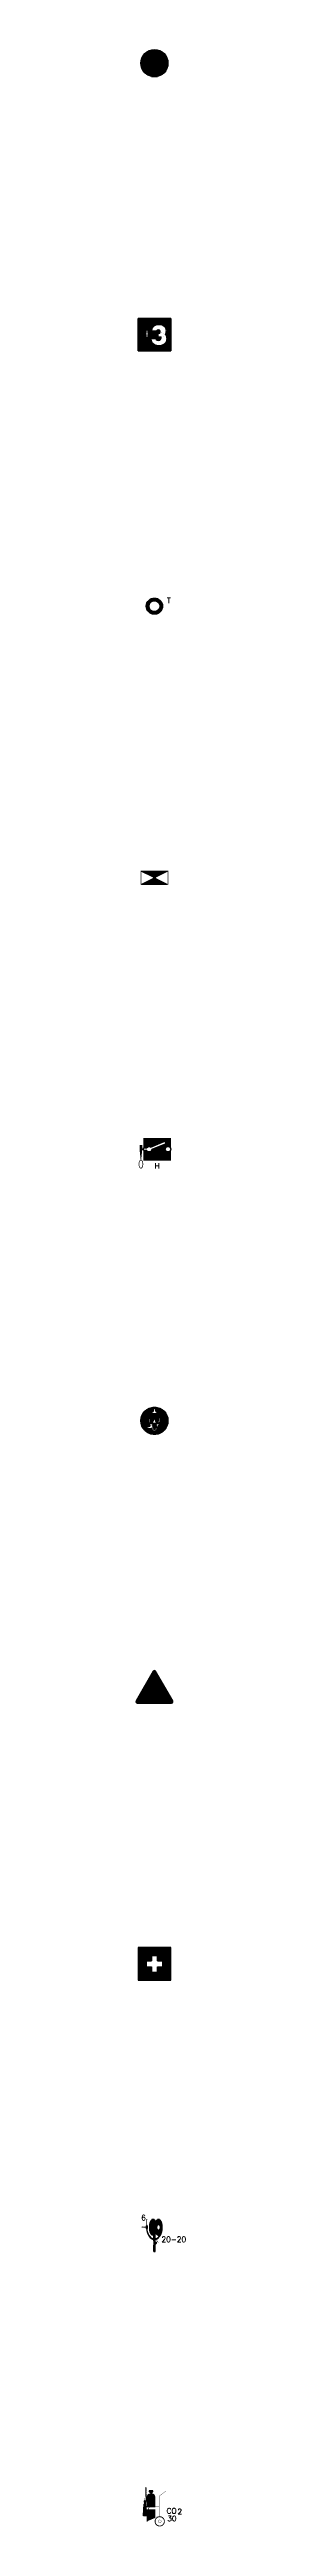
# Model space of a CAD drawing. Header units: millimetres. Extents: x -3 to 2253, y -3 to 1300.
# Drawn here: x 1798 to 1816, y -2 to 910 of the extents above; entities that cross this region are included whole.
import ezdxf
from ezdxf.enums import TextEntityAlignment as Align

# ---------------------------------------------------------------- set-up
doc = ezdxf.new("R2010")
doc.units = ezdxf.units.MM
for name, color, linetype in [('CYAN', 4, 'Continuous'), ('GEEL', 2, 'Continuous'), ('GROEN', 3, 'Continuous'), ('ROOD', 1, 'Continuous'), ('TXT', 7, 'Continuous'), ('VEILIG', 7, 'Continuous')]:
    doc.layers.add(name, color=color, linetype=linetype)
doc.styles.add('ROMAND', font='romand')

# ---------------------------------------------------------------- blocks, each defined once
blk = doc.blocks.new('*X71')
at = {"color": 0}
for p, q in [((131.09, 48.88), (132.38, 48.88)), ((131.09, 48.81), (132.38, 48.81)), ((131.09, 48.75), (132.38, 48.75)), ((131.09, 48.69), (132.38, 48.69)), ((131.09, 48.62), (132.38, 48.62)), ((131.15, 48.56), (132.32, 48.56)), ((131.4, 48.5), (132.07, 48.5)), ((131.52, 48.44), (131.95, 48.44)), ((131.52, 48.38), (131.95, 48.38)), ((131.52, 48.31), (131.95, 48.31)), ((131.52, 48.25), (131.95, 48.25)), ((131.52, 48.19), (131.95, 48.19))]:
    blk.add_line(p, q, dxfattribs=at)
blk = doc.blocks.new('*X68')
at = {"color": 0}
for p, q in [((90.75, 42.81), (91.05, 42.81)), ((90.75, 42.75), (91.05, 42.75)), ((90.75, 42.69), (91.05, 42.69)), ((90.76, 42.88), (91.04, 42.88)), ((90.76, 42.62), (91.04, 42.62)), ((90.78, 42.94), (91.02, 42.94)), ((90.78, 42.56), (91.02, 42.56)), ((90.8, 43), (91, 43)), ((90.83, 43.06), (90.97, 43.06)), ((90.89, 43.12), (90.91, 43.12)), ((90.41, 38.06), (91.48, 38.06)), ((90.41, 38), (91.49, 38)), ((90.41, 37.94), (91.49, 37.94)), ((90.42, 38.19), (91.47, 38.19)), ((90.42, 38.12), (91.48, 38.12)), ((90.43, 38.38), (91.45, 38.38)), ((90.43, 38.31), (91.46, 38.31)), ((90.43, 38.25), (91.47, 38.25)), ((90.43, 37.88), (91.47, 37.88)), ((90.44, 38.5), (91.44, 38.5)), ((90.44, 38.44), (91.45, 38.44)), ((90.45, 38.69), (91.43, 38.69)), ((90.45, 38.62), (91.43, 38.62)), ((90.45, 38.56), (91.44, 38.56)), ((90.46, 38.81), (91.42, 38.81)), ((90.46, 38.75), (91.42, 38.75)), ((90.47, 39), (91.4, 39)), ((90.47, 38.94), (91.4, 38.94)), ((90.47, 38.88), (91.41, 38.88)), ((90.48, 39.12), (91.39, 39.12)), ((90.48, 39.06), (91.39, 39.06)), ((90.49, 39.31), (91.37, 39.31)), ((90.49, 39.25), (91.38, 39.25)), ((90.49, 39.19), (91.38, 39.19)), ((90.5, 39.5), (91.35, 39.5)), ((90.5, 39.44), (91.36, 39.44)), ((90.5, 39.38), (91.37, 39.38)), ((90.51, 39.62), (91.34, 39.62)), ((90.51, 39.56), (91.35, 39.56)), ((90.52, 39.81), (91.33, 39.81)), ((90.52, 39.75), (91.33, 39.75)), ((90.52, 39.69), (91.34, 39.69)), ((90.53, 39.94), (91.32, 39.94)), ((90.53, 39.88), (91.32, 39.88)), ((90.54, 40.12), (91.3, 40.12)), ((90.54, 40.06), (91.3, 40.06)), ((90.54, 40), (91.31, 40)), ((90.55, 40.25), (91.29, 40.25)), ((90.55, 40.19), (91.29, 40.19)), ((90.56, 40.44), (91.27, 40.44)), ((90.56, 40.38), (91.28, 40.38)), ((90.56, 40.31), (91.28, 40.31)), ((90.57, 40.56), (91.26, 40.56)), ((90.57, 40.5), (91.27, 40.5)), ((90.58, 40.75), (91.24, 40.75)), ((90.58, 40.69), (91.25, 40.69)), ((90.58, 40.62), (91.26, 40.62)), ((90.59, 40.88), (91.23, 40.88)), ((90.59, 40.81), (91.24, 40.81)), ((90.6, 41.06), (91.22, 41.06)), ((90.6, 41), (91.22, 41)), ((90.6, 40.94), (91.23, 40.94)), ((90.61, 41.19), (91.21, 41.19)), ((90.61, 41.12), (91.21, 41.12)), ((90.62, 41.38), (91.19, 41.38)), ((90.62, 41.31), (91.19, 41.31)), ((90.62, 41.25), (91.2, 41.25)), ((90.63, 41.56), (91.17, 41.56)), ((90.63, 41.5), (91.18, 41.5)), ((90.63, 41.44), (91.18, 41.44)), ((90.64, 41.69), (91.16, 41.69)), ((90.64, 41.62), (91.17, 41.62)), ((90.65, 41.81), (91.15, 41.81)), ((90.65, 41.75), (91.16, 41.75)), ((90.66, 41.88), (91.14, 41.88)), ((90.7, 41.94), (91.1, 41.94)), ((90.81, 42.44), (90.99, 42.44)), ((90.82, 42.38), (90.98, 42.38)), ((90.83, 42.31), (90.97, 42.31)), ((90.84, 42.25), (90.96, 42.25)), ((90.84, 42.19), (90.96, 42.19)), ((90.85, 42.12), (90.95, 42.12)), ((90.85, 42.06), (90.95, 42.06))]:
    blk.add_line(p, q, dxfattribs=at)
blk = doc.blocks.new('*X69')
at = {"color": 0}
for p, q in [((90.35, 41.875), (93.15, 41.875)), ((90.35, 41.75), (93.15, 41.75)), ((90.35, 41.625), (93.15, 41.625)), ((90.35, 41.5), (93.15, 41.5)), ((90.35, 41.375), (93.15, 41.375)), ((90.35, 41.25), (93.15, 41.25)), ((90.35, 41.125), (93.15, 41.125)), ((90.35, 41), (93.15, 41)), ((90.35, 40.875), (93.15, 40.875)), ((90.35, 40.75), (93.15, 40.75)), ((90.35, 40.625), (93.15, 40.625)), ((90.35, 40.5), (93.15, 40.5)), ((90.35, 40.375), (93.15, 40.375)), ((90.35, 40.25), (93.15, 40.25)), ((90.35, 40.125), (93.15, 40.125)), ((90.35, 40), (93.15, 40)), ((90.35, 39.875), (93.15, 39.875)), ((90.35, 39.75), (93.15, 39.75)), ((90.35, 39.625), (93.15, 39.625)), ((90.35, 39.5), (93.15, 39.5)), ((90.35, 39.375), (93.15, 39.375)), ((90.35, 39.25), (92.9, 39.25)), ((90.35, 39.125), (92.625, 39.125)), ((90.35, 39), (92.35, 39)), ((90.35, 38.875), (92.075, 38.875)), ((90.35, 38.75), (91.8, 38.75)), ((90.35, 38.625), (91.525, 38.625)), ((90.35, 38.5), (91.25, 38.5)), ((90.35, 38.375), (90.975, 38.375)), ((90.35, 38.25), (90.7, 38.25)), ((90.35, 38.125), (90.425, 38.125))]:
    blk.add_line(p, q, dxfattribs=at)
blk = doc.blocks.new('*X70')
at = {"color": 0}
for p, q in [((90.35, 46.38), (93.13, 46.38)), ((90.35, 46.25), (93.15, 46.25)), ((90.35, 46.12), (93.15, 46.12)), ((90.35, 46), (93.15, 46)), ((90.35, 45.88), (93.15, 45.88)), ((90.35, 45.75), (93.15, 45.75)), ((90.35, 45.62), (93.15, 45.62)), ((90.35, 45.5), (93.15, 45.5)), ((90.35, 45.38), (93.15, 45.38)), ((90.35, 45.25), (93.15, 45.25)), ((90.35, 45.12), (93.15, 45.12)), ((90.35, 45), (93.15, 45)), ((90.35, 44.88), (93.15, 44.88)), ((90.35, 44.75), (93.15, 44.75)), ((90.35, 44.62), (93.15, 44.62)), ((90.35, 44.5), (93.15, 44.5)), ((90.35, 44.38), (93.15, 44.38)), ((90.35, 44.25), (93.15, 44.25)), ((90.35, 44.12), (93.15, 44.12)), ((90.35, 44), (93.15, 44)), ((90.35, 43.88), (93.15, 43.88)), ((90.35, 43.75), (93.15, 43.75)), ((90.35, 43.62), (93.15, 43.62)), ((90.35, 43.5), (93.15, 43.5)), ((90.35, 43.38), (93.15, 43.38)), ((90.35, 43.25), (93.15, 43.25)), ((90.35, 43.12), (93.15, 43.12)), ((90.35, 43), (93.15, 43)), ((90.37, 46.5), (93.1, 46.5)), ((90.43, 46.62), (93.06, 46.62)), ((90.5, 46.75), (93, 46.75)), ((90.57, 46.88), (92.93, 46.88)), ((90.67, 47), (92.83, 47)), ((90.8, 47.12), (92.7, 47.12)), ((91.02, 47.25), (92.48, 47.25)), ((91.44, 47.38), (92.06, 47.38))]:
    blk.add_line(p, q, dxfattribs=at)
blk = doc.blocks.new('0206')
at = {"layer": 'VEILIG'}
for p, q in [((-1.05, 4.83), (-1.48, 4.83)), ((-1.05, 5.15), (-1.05, 4.83))]:
    blk.add_line(p, q, dxfattribs=at)
blk.add_lwpolyline([(-3.46, 2.36, -0.078461), (-3.41, 2.25, -0.216637), (-3.41, 1.72, 0.058232), (-3.46, 1.18, -0.385314), (-3.25, 0.99), (-2.88, -3.17, -0.443716), (-2.96, -3.27), (-3.96, -3.27, -0.428923), (-4.04, -3.18), (-3.78, 0.98, -0.399656), (-3.57, 1.18, 0.058232), (-3.62, 1.72, -0.216637), (-3.62, 2.25, -0.078461), (-3.57, 2.36, -0.514618)], format="xyb", close=True, dxfattribs=at)
for points, const_width in [([(-3.51, 2.25, 0.03122), (-3.41, 6.86, -0.812792), (-2.98, 6.97, -0.08646), (-2.98, 6.22, -0.086403), (-2.98, 4.61, 0.043175), (-2.98, 2.47, -0.043714), (-3.24, 0.94, 0.215027)], 0.214), ([(-1.26, 4.83), (-1.26, 3.43, -0.150136), (-2.98, -2.14, 0.232394)], 0.214), ([(0.24, 3.53, 0.098815), (0.13, 4.02, 0.091066), (-0.2, 4.5, 0.084661), (-0.67, 4.74, 0.073854), (-1.26, 4.83, 0.073854), (-1.86, 4.74, 0.084661), (-2.32, 4.5, 0.091066), (-2.66, 4.02, 0.171526), (-2.76, 3.73), (-2.76, 0.11)], 0.0214), ([(1.42, -5.36, 1), (2.49, -5.36, 1), (1.42, -5.36, 1)], 0.107)]:
    blk.add_lwpolyline(points, format="xyb", dxfattribs=dict(at, const_width=const_width))
for points, const_width in [([(1.74, -0.96), (-2.98, -0.96), (-2.98, 0.11), (1.74, 0.11)], 0.0429), ([(-1.48, 5.15), (-1.48, 4.83)], 0.0214), ([(0.24, 0.11), (0.24, 3.51)], 0.0214), ([(1.74, -3.64), (1.74, 3.97), (4.1, 5.68)], 0.107), ([(1.74, -3.66), (1.74, -3.11), (-2.98, -5.25), (0.24, -5.25)], 0.0214), ([(0.24, -0.96), (0.24, -3.79), (-2.76, -5.15), (-2.76, -0.96)], 0.0429)]:
    blk.add_lwpolyline(points, dxfattribs=dict(at, const_width=const_width))
blk.add_lwpolyline([(-0.62, 5.58), (-0.62, 5.9), (-1.91, 5.9), (-1.91, 5.58), (-1.48, 5.47), (-1.48, 5.15), (-1.05, 5.15), (-1.05, 5.47)], close=True, dxfattribs=at)
at = {"layer": 'VEILIG', "const_width": 0.322}
blk.add_lwpolyline([(0.24, -5.36, 1), (3.67, -5.36, 1)], format="xyb", close=True, dxfattribs=at)
at = {"layer": 'ROOD', "xscale": 1.071982281284619, "yscale": 1.071982281284605, "zscale": 1.071982281284607}
for name in ['*X70', '*X69']:
    blk.add_blockref(name, (-99.62, -45.99), dxfattribs=at)
at = {"layer": 'VEILIG', "xscale": 1.071982281284619, "yscale": 1.071982281284605, "zscale": 1.071982281284607}
blk.add_blockref('*X68', (-100.96, -43.84), dxfattribs=at)
at = {"layer": 'VEILIG'}
blk.add_blockref('*X71', (-133, -43), dxfattribs=at)
at = {"layer": 'TXT', "style": 'ROMAND'}
for s, p in [('CO', (4.5, -2.5)), ('30', (4.75, -5.31)), ('2', (8.5, -2.75))]:
    blk.add_text(s, height=2, dxfattribs=at).set_placement(p)
blk = doc.blocks.new('*X162')
at = {"color": 0}
for p, q in [((16.9, 23.375), (17.4, 23.375)), ((16.9, 23.25), (17.4, 23.25)), ((16.9, 23.125), (17.4, 23.125)), ((16.9, 23), (17.4, 23)), ((16.9, 22.875), (17.4, 22.875)), ((16.9, 22.75), (17.4, 22.75)), ((16.9, 22.625), (17.4, 22.625))]:
    blk.add_line(p, q, dxfattribs=at)
blk = doc.blocks.new('*X161')
at = {"color": 0}
for p, q in [((19.75, 20), (20.25, 20)), ((19.75, 19.88), (20.25, 19.88)), ((19.75, 19.75), (20.25, 19.75)), ((19.75, 19.62), (20.25, 19.62)), ((19.75, 19.5), (20.25, 19.5)), ((19.75, 19.38), (20.25, 19.38)), ((19.75, 19.25), (20.25, 19.25)), ((19.75, 19.12), (20.25, 19.12)), ((19.75, 19), (20.25, 19)), ((19.75, 18.88), (20.25, 18.88)), ((19.75, 18.5), (19.8, 18.5)), ((19.75, 18.38), (20.25, 18.38)), ((19.75, 18.25), (20.25, 18.25)), ((19.93, 20.12), (20.25, 20.12)), ((20.09, 20.25), (20.25, 20.25)), ((20.2, 18.5), (20.25, 18.5)), ((20.21, 20.38), (20.25, 20.38)), ((19.6, 17.88), (20.4, 17.88)), ((19.6, 17.75), (20.4, 17.75)), ((19.6, 17.62), (20.4, 17.62)), ((19.6, 17.5), (20.4, 17.5)), ((19.6, 17.38), (20.4, 17.38)), ((19.6, 17.25), (20.4, 17.25)), ((19.6, 17.12), (20.4, 17.12)), ((19.6, 17), (20.4, 17)), ((19.6, 16.88), (20.4, 16.88)), ((19.6, 16.75), (20.4, 16.75)), ((19.6, 16.62), (20.4, 16.62)), ((19.6, 16.5), (20.4, 16.5)), ((19.75, 18.12), (20.25, 18.12)), ((19.75, 16.38), (20.25, 16.38)), ((19.75, 16.25), (20.25, 16.25)), ((19.75, 16.12), (20.25, 16.12)), ((19.75, 16), (20.25, 16)), ((19.75, 15.88), (20.25, 15.88)), ((19.75, 15.75), (20.25, 15.75)), ((19.75, 15.62), (20.25, 15.62)), ((19.75, 15.5), (20.25, 15.5)), ((19.75, 15.38), (20.25, 15.38)), ((19.75, 15.25), (20.25, 15.25)), ((19.75, 15.12), (20.25, 15.12)), ((19.75, 15), (20.25, 15)), ((19.75, 14.88), (20.25, 14.88)), ((19.75, 14.75), (20.25, 14.75)), ((19.75, 14.62), (20.25, 14.62)), ((19.75, 14.5), (20.25, 14.5)), ((19.75, 14.38), (20.25, 14.38)), ((19.75, 14.25), (20.25, 14.25)), ((19.75, 14.12), (20.25, 14.12)), ((20.4, 17.38), (20.77, 17.38)), ((20.4, 17.25), (20.86, 17.25)), ((20.4, 17.12), (20.81, 17.12)), ((20.4, 17), (20.65, 17)), ((20.4, 16.88), (20.49, 16.88)), ((20.45, 17.5), (20.68, 17.5))]:
    blk.add_line(p, q, dxfattribs=at)
blk = doc.blocks.new('*X160')
at = {"color": 0}
for p, q in [((17.03, 22.38), (17.33, 22.38)), ((17.04, 22.25), (17.34, 22.25)), ((17.06, 22.12), (17.36, 22.12)), ((17.07, 22), (17.38, 22)), ((17.09, 21.88), (17.4, 21.88)), ((17.12, 21.75), (17.42, 21.75)), ((17.14, 21.62), (17.45, 21.62)), ((17.17, 21.5), (17.48, 21.5)), ((17.2, 21.38), (17.51, 21.38)), ((17.23, 21.25), (17.54, 21.25)), ((17.26, 21.12), (17.58, 21.12)), ((17.3, 21), (17.62, 21)), ((17.34, 20.88), (17.66, 20.88)), ((17.39, 20.75), (17.71, 20.75)), ((17.44, 20.62), (17.77, 20.62)), ((17.5, 20.5), (17.83, 20.5)), ((17.55, 20.38), (17.89, 20.38)), ((17.62, 20.25), (17.96, 20.25)), ((17.68, 20.12), (18.03, 20.12)), ((17.76, 20), (18.11, 20)), ((17.83, 19.88), (18.2, 19.88)), ((17.92, 19.75), (18.29, 19.75)), ((18.01, 19.62), (18.4, 19.62)), ((18.11, 19.5), (18.52, 19.5)), ((18.22, 19.38), (18.65, 19.38)), ((18.34, 19.25), (18.8, 19.25)), ((18.48, 19.12), (18.97, 19.12)), ((18.63, 19), (19.17, 19)), ((18.8, 18.88), (19.46, 18.88)), ((19, 18.75), (21, 18.75)), ((19.27, 18.62), (20.73, 18.62)), ((19.8, 18.5), (20.2, 18.5)), ((20.54, 18.88), (21.2, 18.88)), ((20.83, 19), (21.37, 19)), ((21.03, 19.12), (21.52, 19.12)), ((21.2, 19.25), (21.66, 19.25)), ((21.35, 19.38), (21.78, 19.38)), ((21.48, 19.5), (21.89, 19.5)), ((21.6, 19.62), (21.99, 19.62)), ((21.71, 19.75), (22.08, 19.75)), ((21.8, 19.88), (22.17, 19.88)), ((21.89, 20), (22.24, 20)), ((21.97, 20.12), (22.32, 20.12)), ((22.06, 20.25), (22.38, 20.25)), ((22.15, 20.38), (22.45, 20.38)), ((22.23, 20.5), (22.5, 20.5)), ((22.31, 20.62), (22.56, 20.62)), ((22.38, 20.75), (22.61, 20.75)), ((22.45, 20.88), (22.66, 20.88)), ((22.52, 21), (22.7, 21)), ((22.58, 21.12), (22.74, 21.12)), ((22.63, 21.25), (22.77, 21.25)), ((22.68, 21.38), (22.8, 21.38)), ((22.73, 21.5), (22.83, 21.5)), ((22.77, 21.62), (22.86, 21.62)), ((22.81, 21.75), (22.88, 21.75)), ((22.84, 21.88), (22.91, 21.88)), ((22.87, 22), (22.93, 22)), ((22.9, 22.12), (22.94, 22.12)), ((22.93, 22.25), (22.96, 22.25)), ((22.95, 22.38), (22.97, 22.38)), ((22.96, 22.5), (22.98, 22.5)), ((22.98, 22.62), (22.99, 22.62)), ((22.99, 22.75), (23, 22.75)), ((23, 22.88), (23, 22.88))]:
    blk.add_line(p, q, dxfattribs=at)
blk = doc.blocks.new('*X159')
at = {"color": 0}
for p, q in [((20, 23.12), (21, 23.12)), ((20, 23), (21, 23)), ((20, 22.88), (21, 22.88)), ((20, 22.75), (21.01, 22.75)), ((20.01, 23.38), (21.04, 23.38)), ((20.01, 23.25), (21.02, 23.25)), ((20.01, 22.62), (21.03, 22.62)), ((20.02, 23.5), (21.07, 23.5)), ((20.02, 22.5), (21.06, 22.5)), ((20.03, 23.62), (21.11, 23.62)), ((20.03, 22.38), (21.1, 22.38)), ((20.05, 23.75), (21.18, 23.75)), ((20.05, 22.25), (21.16, 22.25)), ((20.06, 22.12), (21.25, 22.12)), ((20.07, 23.88), (21.27, 23.88)), ((20.08, 22), (21.43, 22)), ((20.09, 24), (22.91, 24)), ((20.1, 21.88), (22.84, 21.88)), ((20.11, 24.12), (22.89, 24.12)), ((20.13, 24.25), (22.87, 24.25)), ((20.13, 21.75), (22.81, 21.75)), ((20.16, 24.38), (22.84, 24.38)), ((20.16, 21.62), (22.77, 21.62)), ((20.19, 21.5), (22.73, 21.5)), ((20.2, 24.5), (22.8, 24.5)), ((20.23, 21.38), (22.68, 21.38)), ((20.24, 24.62), (22.76, 24.62)), ((20.27, 21.25), (22.63, 21.25)), ((20.28, 24.75), (22.72, 24.75)), ((20.32, 21.12), (22.58, 21.12)), ((20.33, 24.88), (22.67, 24.88)), ((20.38, 21), (22.52, 21)), ((20.39, 25), (22.61, 25)), ((20.44, 20.88), (22.45, 20.88)), ((20.45, 25.12), (22.55, 25.12)), ((20.5, 20.75), (22.38, 20.75)), ((20.52, 25.25), (22.48, 25.25)), ((20.58, 20.62), (22.31, 20.62)), ((20.6, 25.38), (22.4, 25.38)), ((20.67, 20.5), (22.23, 20.5)), ((20.69, 25.5), (22.31, 25.5)), ((20.78, 20.38), (22.15, 20.38)), ((20.8, 25.62), (22.2, 25.62)), ((20.9, 20.25), (22.06, 20.25)), ((20.93, 25.75), (22.07, 25.75)), ((21.06, 20.12), (21.94, 20.12)), ((21.09, 25.88), (21.91, 25.88)), ((21.37, 20), (21.63, 20)), ((21.57, 22), (22.87, 22)), ((21.73, 23.88), (22.93, 23.88)), ((21.75, 22.12), (22.9, 22.12)), ((21.82, 23.75), (22.95, 23.75)), ((21.84, 22.25), (22.93, 22.25)), ((21.89, 23.62), (22.97, 23.62)), ((21.9, 22.38), (22.95, 22.38)), ((21.93, 23.5), (22.98, 23.5)), ((21.94, 22.5), (22.96, 22.5)), ((21.96, 23.38), (22.99, 23.38)), ((21.97, 22.62), (22.98, 22.62)), ((21.98, 23.25), (22.99, 23.25)), ((21.99, 22.75), (22.99, 22.75)), ((22, 23.12), (23, 23.12)), ((22, 23), (23, 23)), ((22, 22.88), (23, 22.88))]:
    blk.add_line(p, q, dxfattribs=at)
blk = doc.blocks.new('*X158')
at = {"color": 0}
for p, q in [((18, 23.12), (18.25, 23.12)), ((18, 23), (18.25, 23)), ((18, 22.88), (18.25, 22.88)), ((18.01, 23.38), (18.26, 23.38)), ((18.01, 23.25), (18.26, 23.25)), ((18.01, 22.75), (18.26, 22.75)), ((18.01, 22.62), (18.26, 22.62)), ((18.02, 23.5), (18.28, 23.5)), ((18.02, 22.5), (18.28, 22.5)), ((18.03, 23.62), (18.29, 23.62)), ((18.03, 22.38), (18.29, 22.38)), ((18.05, 23.75), (18.31, 23.75)), ((18.05, 22.25), (18.31, 22.25)), ((18.06, 23.88), (18.33, 23.88)), ((18.06, 22.12), (18.33, 22.12)), ((18.08, 24), (18.35, 24)), ((18.08, 22), (18.35, 22)), ((18.11, 24.12), (18.38, 24.12)), ((18.11, 21.88), (18.38, 21.88)), ((18.13, 24.25), (18.41, 24.25)), ((18.13, 21.75), (18.41, 21.75)), ((18.16, 24.38), (18.45, 24.38)), ((18.16, 21.62), (18.45, 21.62)), ((18.2, 24.5), (18.5, 24.5)), ((18.2, 21.5), (18.5, 21.5)), ((18.23, 24.62), (18.55, 24.62)), ((18.23, 21.38), (18.55, 21.38)), ((18.25, 23.12), (18.75, 23.12)), ((18.25, 23), (18.75, 23)), ((18.25, 22.88), (18.75, 22.88)), ((18.26, 23.38), (18.76, 23.38)), ((18.26, 23.25), (18.76, 23.25)), ((18.26, 22.75), (18.76, 22.75)), ((18.26, 22.62), (18.76, 22.62)), ((18.28, 24.75), (18.61, 24.75)), ((18.28, 23.5), (18.78, 23.5)), ((18.28, 22.5), (18.78, 22.5)), ((18.28, 21.25), (18.61, 21.25)), ((18.29, 23.62), (18.79, 23.62)), ((18.29, 22.38), (18.79, 22.38)), ((18.31, 23.75), (18.81, 23.75)), ((18.31, 22.25), (18.81, 22.25)), ((18.33, 24.88), (18.67, 24.88)), ((18.33, 23.88), (18.83, 23.88)), ((18.33, 22.12), (18.83, 22.12)), ((18.33, 21.12), (18.67, 21.12)), ((18.35, 24), (18.85, 24)), ((18.35, 22), (18.85, 22)), ((18.38, 25), (18.76, 25)), ((18.38, 24.12), (18.88, 24.12)), ((18.38, 21.88), (18.88, 21.88)), ((18.38, 21), (18.76, 21)), ((18.41, 24.25), (18.91, 24.25)), ((18.41, 21.75), (18.91, 21.75)), ((18.44, 25.12), (18.85, 25.12)), ((18.44, 20.88), (18.85, 20.88)), ((18.45, 24.38), (18.95, 24.38)), ((18.45, 21.62), (18.95, 21.62)), ((18.5, 24.5), (19, 24.5)), ((18.5, 21.5), (19, 21.5)), ((18.51, 25.25), (18.97, 25.25)), ((18.51, 20.75), (18.97, 20.75)), ((18.55, 24.62), (19.05, 24.62)), ((18.55, 21.38), (19.05, 21.38)), ((18.59, 25.38), (19.11, 25.38)), ((18.59, 20.62), (19.11, 20.62)), ((18.61, 24.75), (19.11, 24.75)), ((18.61, 21.25), (19.11, 21.25)), ((18.67, 24.88), (19.17, 24.88)), ((18.67, 21.12), (19.17, 21.12)), ((18.68, 25.5), (20.32, 25.5)), ((18.68, 20.5), (20.32, 20.5)), ((18.75, 23.12), (19.25, 23.12)), ((18.75, 23), (19.25, 23)), ((18.75, 22.88), (19.25, 22.88)), ((18.76, 25), (19.26, 25)), ((18.76, 23.38), (19.26, 23.38)), ((18.76, 23.25), (19.26, 23.25)), ((18.76, 22.75), (19.26, 22.75)), ((18.76, 22.62), (19.26, 22.62)), ((18.76, 21), (19.26, 21)), ((18.78, 23.5), (19.28, 23.5)), ((18.78, 22.5), (19.28, 22.5)), ((18.79, 25.62), (20.21, 25.62)), ((18.79, 23.62), (19.29, 23.62)), ((18.79, 22.38), (19.29, 22.38)), ((18.79, 20.38), (20.21, 20.38)), ((18.81, 23.75), (19.31, 23.75)), ((18.81, 22.25), (19.31, 22.25)), ((18.83, 23.88), (19.33, 23.88)), ((18.83, 22.12), (19.33, 22.12)), ((18.85, 25.12), (19.35, 25.12)), ((18.85, 24), (19.35, 24)), ((18.85, 22), (19.35, 22)), ((18.85, 20.88), (19.35, 20.88)), ((18.88, 24.12), (19.38, 24.12)), ((18.88, 21.88), (19.38, 21.88)), ((18.91, 25.75), (20.09, 25.75)), ((18.91, 24.25), (19.41, 24.25)), ((18.91, 21.75), (19.41, 21.75)), ((18.91, 20.25), (20.09, 20.25)), ((18.95, 24.38), (19.45, 24.38)), ((18.95, 21.62), (19.45, 21.62)), ((18.97, 25.25), (19.47, 25.25)), ((18.97, 20.75), (19.47, 20.75)), ((19, 24.5), (19.5, 24.5)), ((19, 21.5), (19.5, 21.5)), ((19.05, 24.62), (19.55, 24.62)), ((19.05, 21.38), (19.55, 21.38)), ((19.07, 25.88), (19.93, 25.88)), ((19.07, 20.12), (19.93, 20.12)), ((19.11, 25.38), (19.61, 25.38)), ((19.11, 24.75), (19.61, 24.75)), ((19.11, 21.25), (19.61, 21.25)), ((19.11, 20.62), (19.61, 20.62)), ((19.17, 24.88), (19.67, 24.88)), ((19.17, 21.12), (19.67, 21.12)), ((19.25, 23.12), (20, 23.12)), ((19.25, 23), (20, 23)), ((19.25, 22.88), (20, 22.88)), ((19.26, 25), (19.76, 25)), ((19.26, 23.38), (20.01, 23.38)), ((19.26, 23.25), (20.01, 23.25)), ((19.26, 22.75), (20, 22.75)), ((19.26, 22.62), (20.01, 22.62)), ((19.26, 21), (19.76, 21)), ((19.28, 23.5), (20.02, 23.5)), ((19.28, 22.5), (20.02, 22.5)), ((19.29, 23.62), (20.03, 23.62)), ((19.29, 22.38), (20.03, 22.38)), ((19.31, 23.75), (20.05, 23.75)), ((19.31, 22.25), (20.05, 22.25)), ((19.33, 23.88), (20.07, 23.88)), ((19.33, 22.12), (20.06, 22.12)), ((19.35, 25.12), (19.85, 25.12)), ((19.35, 24), (20.09, 24)), ((19.35, 22), (20.08, 22)), ((19.35, 20.88), (19.85, 20.88)), ((19.38, 24.12), (20.11, 24.12)), ((19.38, 21.88), (20.1, 21.88)), ((19.41, 24.25), (20.13, 24.25)), ((19.41, 21.75), (20.13, 21.75)), ((19.45, 24.38), (20.16, 24.38)), ((19.45, 21.62), (20.16, 21.62)), ((19.47, 25.25), (19.97, 25.25)), ((19.47, 20.75), (19.97, 20.75)), ((19.5, 24.5), (20.2, 24.5)), ((19.5, 21.5), (20.19, 21.5)), ((19.55, 24.62), (20.24, 24.62)), ((19.55, 21.38), (20.23, 21.38)), ((19.61, 25.38), (20.11, 25.38)), ((19.61, 24.75), (20.28, 24.75)), ((19.61, 21.25), (20.27, 21.25)), ((19.61, 20.62), (20.11, 20.62)), ((19.67, 24.88), (20.33, 24.88)), ((19.67, 21.12), (20.32, 21.12)), ((19.76, 25), (20.39, 25)), ((19.76, 21), (20.38, 21)), ((19.85, 25.12), (20.45, 25.12)), ((19.85, 20.88), (20.44, 20.88)), ((19.97, 25.25), (20.52, 25.25)), ((19.97, 20.75), (20.5, 20.75)), ((20.11, 25.38), (20.6, 25.38)), ((20.11, 20.62), (20.58, 20.62))]:
    blk.add_line(p, q, dxfattribs=at)
blk = doc.blocks.new('0503')
at = {"layer": 'VEILIG'}
for p, q in [((-3.1, 3.5), (-3.1, 2.5)), ((-3.1, 3.5), (-2.6, 3.5)), ((-3.1, 2.5), (-2.6, 2.5)), ((-2.6, 2.5), (-2.6, 3.5)), ((-0.25, -1.19), (-0.25, 0.04)), ((0.25, -1.19), (0.25, 0.42)), ((-0.25, -2), (-0.25, -1.49)), ((-0.25, -6), (-0.25, -3.6)), ((-0.25, -6), (0.25, -6)), ((0.25, -2), (0.25, -1.49)), ((0.25, -6), (0.25, -3.6))]:
    blk.add_line(p, q, dxfattribs=at)
for points, const_width in [([(-4.62, 3, 1), (-4.38, 3, 1)], 0.25), ([(3, 2.99, 0.051099), (2.88, 4.2, 0.064948), (2.56, 5.11, 0.104203), (2.01, 5.81, 0.174705), (1.5, 5.99, 0.174705), (0.99, 5.81, 0.104203), (0.44, 5.11, 0.064948), (0.12, 4.2, 0.051099), (0, 2.99, 0.051099), (0.12, 1.78, 0.064948), (0.44, 0.87, 0.104203), (0.99, 0.17, 0.174705), (1.5, -0.01, 0.174705), (2.01, 0.17, 0.104203), (2.56, 0.87, 0.064948), (2.88, 1.78, 0.051099)], 0.1), ([(1.5, 3.99, 0.174705), (1.33, 3.93, 0.104203), (1.15, 3.7, 0.064948), (1.04, 3.39, 0.051099), (1, 2.99, 0.051099), (1.04, 2.59, 0.064948), (1.15, 2.28, 0.104203), (1.33, 2.05, 0.174705), (1.5, 1.99, 0.174705), (1.67, 2.05, 0.104203), (1.85, 2.28, 0.064948), (1.96, 2.59, 0.051099), (2, 2.99, 0.051099), (1.96, 3.39, 0.064948), (1.85, 3.7, 0.104203), (1.67, 3.93, 0.174705)], 0.1)]:
    blk.add_lwpolyline(points, format="xyb", close=True, dxfattribs=dict(at, const_width=const_width))
for points, format in [([(-3.1, 3, 0.4, 0.2, 0), (-4.5, 3, 0, 0, 0)], "xyseb"), ([(-2.85, 3.5, 0.35, 0.2, 0), (-2.85, 5.5, 0.2, 0.4, 0), (-2.85, 5.75, 0.4, 0.2, 0), (-2.85, 6, 0, 0, 0)], "xyseb"), ([(3, 2.99, 0.1, 0.1, -0.067459), (2.76, 1.2, 0.1, 0.1, -0.079812), (2.12, -0.19, 0.1, 0.1, -0.107118), (1.08, -1.2, 0.1, 0.1, -0.139889), (0, -1.51, 0.1, 0.1, -0.139889), (-1.08, -1.2, 0.1, 0.1, -0.107118), (-2.12, -0.19, 0.1, 0.1, -0.079812), (-2.76, 1.2, 0.1, 0.1, -0.048796), (-2.98, 2.49, 0, 0, 0), (-2.68, 2.49, 0.1, 0.1, 0.047924), (-2.47, 1.28, 0.1, 0.1, 0.079812), (-1.87, -0.03, 0.1, 0.1, 0.107118), (-0.92, -0.95, 0.1, 0.1, 0.139889), (0, -1.21, 0.1, 0.1, 0.139889), (0.92, -0.95, 0.1, 0.1, 0.107118), (1.87, -0.03, 0.1, 0.1, 0.011871), (1.99, 0.16, 0, 0, 0.162669), (3, 2.99, 0, 0, 0.162669)], "xyseb"), ([(0.45, 1.48, 0.038768), (0.65, 0.99, 0.104203), (1.14, 0.37, 0.174705), (1.5, 0.24, 0.174705), (1.86, 0.37, 0.02562), (2, 0.5, 0.064948)], "xyb"), ([(2.55, 4.52, 0.038768), (2.35, 5.01, 0.104203), (1.86, 5.63, 0.174705), (1.5, 5.76, 0.174705), (1.14, 5.63, 0.02562), (1, 5.5, 0.064948)], "xyb")]:
    blk.add_lwpolyline(points, format=format, dxfattribs=at)
at = {"layer": 'VEILIG', "const_width": 0.1}
for points in [[(0.34, 5.48, 0.05472), (0.01, 5.82, 0.174705), (-0.5, 6, 0.174705), (-1.01, 5.82, 0.104203), (-1.56, 5.12, 0.064948), (-1.88, 4.21, 0.051099), (-2, 3, 0.051099), (-1.88, 1.79, 0.064948), (-1.56, 0.88, 0.104203), (-1.01, 0.18, 0.174705), (-0.5, 0, 0.174705), (0.01, 0.18, 0.05472), (0.34, 0.52, 0.064948)], [(-0.25, 5.45, 0.096843), (-0.5, 5.5, 0.174705), (-0.92, 5.35, 0.104203), (-1.38, 4.77, 0.064948), (-1.65, 4.01, 0.051099), (-1.75, 3, 0.051099)], [(-1.75, 3, 0.051099), (-1.65, 1.99, 0.064948), (-1.38, 1.23, 0.104203), (-0.92, 0.65, 0.174705), (-0.5, 0.5, 0.096843), (-0.25, 0.55, 0.104203)], [(0.25, 5.45, 0.096843), (0, 5.5, 0.174705), (-0.42, 5.35, 0.104203), (-0.88, 4.77, 0.064948), (-1.15, 4.01, 0.051099), (-1.25, 3, 0.051099)], [(-1.25, 3, 0.051099), (-1.15, 1.99, 0.064948), (-0.88, 1.23, 0.104203), (-0.42, 0.65, 0.174705), (0, 0.5, 0.096843), (0.25, 0.55, 0.104203)], [(0.66, 5.48, 0.240116), (0.08, 5.35, 0.104203), (-0.38, 4.77, 0.064948), (-0.65, 4.01, 0.051099), (-0.75, 3, 0.051099)], [(-0.75, 3, 0.051099), (-0.65, 1.99, 0.064948), (-0.38, 1.23, 0.104203), (0.08, 0.65, 0.240116), (0.66, 0.52, 0.174705)], [(0.56, 5.34, 0.101555), (0.12, 4.77, 0.064948), (-0.15, 4.01, 0.051099), (-0.25, 3, 0.051099)], [(-0.25, 3, 0.051099), (-0.15, 1.99, 0.064948), (0.12, 1.23, 0.101555), (0.56, 0.66, 0.146803)]]:
    blk.add_lwpolyline(points, format="xyb", dxfattribs=at)
blk.add_lwpolyline([(-0.4, -2), (-0.4, -3.6), (0.4, -3.6), (0.4, -2)], close=True, dxfattribs=at)
at = {"layer": 'VEILIG'}
for points, const_width in [([(0.4, -3.2), (0.9, -2.8), (0.6, -2.4), (0.4, -2.53)], 0.1), ([(1.42, -2.67), (0.78, -1.93)], 0.2), ([(0.75, -2.6), (1.1, -2.3)], 0.1)]:
    blk.add_lwpolyline(points, dxfattribs=dict(at, const_width=const_width))
at = {"layer": 'ROOD'}
for name in ['*X160', '*X158', '*X159']:
    blk.add_blockref(name, (-20, -20), dxfattribs=at)
at = {"layer": 'VEILIG'}
for name in ['*X162', '*X161']:
    blk.add_blockref(name, (-20, -20), dxfattribs=at)
at = {"layer": 'TXT', "style": 'ROMAND'}
for s, p in [('6', (-4.9, 5.5)), ('20-20', (2.6, -2.5))]:
    blk.add_text(s, height=2, dxfattribs=at).set_placement(p)
blk = doc.blocks.new('*X227')
at = {"color": 0}
for p, q in [((-6, 5.9094), (6, 5.9094)), ((-6, 5.8156), (6, 5.8156)), ((-6, 5.7218), (6, 5.7218)), ((-6, 5.628), (6, 5.628)), ((-6, 5.5342), (6, 5.5342)), ((-6, 5.4404), (6, 5.4404)), ((-6, 5.3466), (6, 5.3466)), ((-6, 5.2528), (6, 5.2528)), ((-6, 5.159), (6, 5.159)), ((-6, 5.0652), (6, 5.0652)), ((-6, 4.9714), (6, 4.9714)), ((-6, 4.8776), (6, 4.8776)), ((-6, 4.7838), (6, 4.7838)), ((-6, 4.69), (6, 4.69)), ((-6, 4.5962), (6, 4.5962)), ((-6, 4.5024), (6, 4.5024)), ((-6, 4.4086), (6, 4.4086)), ((-6, 4.3148), (6, 4.3148)), ((-6, 4.221), (6, 4.221)), ((-6, 4.1272), (6, 4.1272)), ((-6, 4.0334), (6, 4.0334)), ((-6, 3.9396), (6, 3.9396)), ((-6, 3.8458), (6, 3.8458)), ((-6, 3.752), (6, 3.752)), ((-6, 3.6582), (6, 3.6582)), ((-6, 3.5644), (6, 3.5644)), ((-6, 3.4706), (6, 3.4706)), ((-6, 3.3768), (6, 3.3768)), ((-6, 3.283), (6, 3.283)), ((-6, 3.1892), (6, 3.1892)), ((-6, 3.0954), (6, 3.0954)), ((-6, 3.0016), (-1.08, 3.0016)), ((-6, 2.9078), (-1.08, 2.9078)), ((-6, 2.814), (-1.08, 2.814)), ((-6, 2.7202), (-1.08, 2.7202)), ((-6, 2.6264), (-1.08, 2.6264)), ((-6, 2.5326), (-1.08, 2.5326)), ((-6, 2.4388), (-1.08, 2.4388)), ((-6, 2.345), (-1.08, 2.345)), ((-6, 2.2512), (-1.08, 2.2512)), ((-6, 2.1574), (-1.08, 2.1574)), ((-6, 2.0636), (-1.08, 2.0636)), ((-6, 1.9698), (-1.08, 1.9698)), ((-6, 1.876), (-1.08, 1.876)), ((-6, 1.7822), (-1.08, 1.7822)), ((-6, 1.6884), (-1.08, 1.6884)), ((-6, 1.5946), (-1.08, 1.5946)), ((-6, 1.5008), (-1.08, 1.5008)), ((-6, 1.407), (-1.08, 1.407)), ((-6, 1.3132), (-1.08, 1.3132)), ((-6, 1.2194), (-1.08, 1.2194)), ((-6, 1.1256), (-1.08, 1.1256)), ((-6, 1.0318), (-3.06, 1.0318)), ((-6, 0.938), (-3.06, 0.938)), ((-6, 0.8442), (-3.06, 0.8442)), ((-6, 0.7504), (-3.06, 0.7504)), ((-6, 0.6566), (-3.06, 0.6566)), ((-6, 0.5628), (-3.06, 0.5628)), ((-6, 0.469), (-3.06, 0.469)), ((-6, 0.3752), (-3.06, 0.3752)), ((-6, 0.2814), (-3.06, 0.2814)), ((-6, 0.1876), (-3.06, 0.1876)), ((-6, 0.0938), (-3.06, 0.0938)), ((-6, 0), (-3.06, 0)), ((1.08, 3.0016), (6, 3.0016)), ((1.08, 2.9078), (6, 2.9078)), ((1.08, 2.814), (6, 2.814)), ((1.08, 2.7202), (6, 2.7202)), ((1.08, 2.6264), (6, 2.6264)), ((1.08, 2.5326), (6, 2.5326)), ((1.08, 2.4388), (6, 2.4388)), ((1.08, 2.345), (6, 2.345)), ((1.08, 2.2512), (6, 2.2512)), ((1.08, 2.1574), (6, 2.1574)), ((1.08, 2.0636), (6, 2.0636)), ((1.08, 1.9698), (6, 1.9698)), ((1.08, 1.876), (6, 1.876)), ((1.08, 1.7822), (6, 1.7822)), ((1.08, 1.6884), (6, 1.6884)), ((1.08, 1.5946), (6, 1.5946)), ((1.08, 1.5008), (6, 1.5008)), ((1.08, 1.407), (6, 1.407)), ((1.08, 1.3132), (6, 1.3132)), ((1.08, 1.2194), (6, 1.2194)), ((1.08, 1.1256), (6, 1.1256)), ((3.06, 1.0318), (6, 1.0318)), ((3.06, 0.938), (6, 0.938)), ((3.06, 0.8442), (6, 0.8442)), ((3.06, 0.7504), (6, 0.7504)), ((3.06, 0.6566), (6, 0.6566)), ((3.06, 0.5628), (6, 0.5628)), ((3.06, 0.469), (6, 0.469)), ((3.06, 0.3752), (6, 0.3752)), ((3.06, 0.2814), (6, 0.2814)), ((3.06, 0.1876), (6, 0.1876)), ((3.06, 0.0938), (6, 0.0938)), ((3.06, 0), (6, 0)), ((-6, -0.0938), (-3.06, -0.0938)), ((-6, -0.1876), (-3.06, -0.1876)), ((-6, -0.2814), (-3.06, -0.2814)), ((-6, -0.3752), (-3.06, -0.3752)), ((-6, -0.469), (-3.06, -0.469)), ((-6, -0.5628), (-3.06, -0.5628)), ((-6, -0.6566), (-3.06, -0.6566)), ((-6, -0.7504), (-3.06, -0.7504)), ((-6, -0.8442), (-3.06, -0.8442)), ((-6, -0.938), (-3.06, -0.938)), ((-6, -1.0318), (-3.06, -1.0318)), ((-6, -1.1256), (-1.08, -1.1256)), ((-6, -1.2194), (-1.08, -1.2194)), ((-6, -1.3132), (-1.08, -1.3132)), ((-6, -1.407), (-1.08, -1.407)), ((-6, -1.5008), (-1.08, -1.5008)), ((-6, -1.5946), (-1.08, -1.5946)), ((-6, -1.6884), (-1.08, -1.6884)), ((-6, -1.7822), (-1.08, -1.7822)), ((-6, -1.876), (-1.08, -1.876)), ((-6, -1.9698), (-1.08, -1.9698)), ((-6, -2.0636), (-1.08, -2.0636)), ((-6, -2.1574), (-1.08, -2.1574)), ((-6, -2.2512), (-1.08, -2.2512)), ((-6, -2.345), (-1.08, -2.345)), ((-6, -2.4388), (-1.08, -2.4388)), ((-6, -2.5326), (-1.08, -2.5326)), ((-6, -2.6264), (-1.08, -2.6264)), ((-6, -2.7202), (-1.08, -2.7202)), ((-6, -2.814), (-1.08, -2.814)), ((-6, -2.9078), (-1.08, -2.9078)), ((-6, -3.0016), (-1.08, -3.0016)), ((-6, -3.0954), (6, -3.0954)), ((-6, -3.1892), (6, -3.1892)), ((-6, -3.283), (6, -3.283)), ((-6, -3.3768), (6, -3.3768)), ((-6, -3.4706), (6, -3.4706)), ((-6, -3.5644), (6, -3.5644)), ((-6, -3.6582), (6, -3.6582)), ((-6, -3.752), (6, -3.752)), ((-6, -3.8458), (6, -3.8458)), ((-6, -3.9396), (6, -3.9396)), ((-6, -4.0334), (6, -4.0334)), ((-6, -4.1272), (6, -4.1272)), ((-6, -4.221), (6, -4.221)), ((-6, -4.3148), (6, -4.3148)), ((-6, -4.4086), (6, -4.4086)), ((-6, -4.5024), (6, -4.5024)), ((-6, -4.5962), (6, -4.5962)), ((-6, -4.69), (6, -4.69)), ((-6, -4.7838), (6, -4.7838)), ((-6, -4.8776), (6, -4.8776)), ((-6, -4.9714), (6, -4.9714)), ((-6, -5.0652), (6, -5.0652)), ((-6, -5.159), (6, -5.159)), ((-6, -5.2528), (6, -5.2528)), ((-6, -5.3466), (6, -5.3466)), ((-6, -5.4404), (6, -5.4404)), ((-6, -5.5342), (6, -5.5342)), ((-6, -5.628), (6, -5.628)), ((-6, -5.7218), (6, -5.7218)), ((-6, -5.8156), (6, -5.8156)), ((-6, -5.9094), (6, -5.9094)), ((1.08, -1.1256), (6, -1.1256)), ((1.08, -1.2194), (6, -1.2194)), ((1.08, -1.3132), (6, -1.3132)), ((1.08, -1.407), (6, -1.407)), ((1.08, -1.5008), (6, -1.5008)), ((1.08, -1.5946), (6, -1.5946)), ((1.08, -1.6884), (6, -1.6884)), ((1.08, -1.7822), (6, -1.7822)), ((1.08, -1.876), (6, -1.876)), ((1.08, -1.9698), (6, -1.9698)), ((1.08, -2.0636), (6, -2.0636)), ((1.08, -2.1574), (6, -2.1574)), ((1.08, -2.2512), (6, -2.2512)), ((1.08, -2.345), (6, -2.345)), ((1.08, -2.4388), (6, -2.4388)), ((1.08, -2.5326), (6, -2.5326)), ((1.08, -2.6264), (6, -2.6264)), ((1.08, -2.7202), (6, -2.7202)), ((1.08, -2.814), (6, -2.814)), ((1.08, -2.9078), (6, -2.9078)), ((1.08, -3.0016), (6, -3.0016)), ((3.06, -0.0938), (6, -0.0938)), ((3.06, -0.1876), (6, -0.1876)), ((3.06, -0.2814), (6, -0.2814)), ((3.06, -0.3752), (6, -0.3752)), ((3.06, -0.469), (6, -0.469)), ((3.06, -0.5628), (6, -0.5628)), ((3.06, -0.6566), (6, -0.6566)), ((3.06, -0.7504), (6, -0.7504)), ((3.06, -0.8442), (6, -0.8442)), ((3.06, -0.938), (6, -0.938)), ((3.06, -1.0318), (6, -1.0318))]:
    blk.add_line(p, q, dxfattribs=at)
blk = doc.blocks.new('0602D')
at = {"layer": 'VEILIG'}
for p, q in [((6, 6), (-6, 6)), ((-6, 6), (-6, -6)), ((6, -6), (6, 6)), ((-6, -6), (6, -6))]:
    blk.add_line(p, q, dxfattribs=at)
blk.add_lwpolyline([(-1.08, 1.08), (-3.06, 1.08), (-3.06, -1.08), (-1.08, -1.08), (-1.08, -3.06), (1.08, -3.06), (1.08, -1.08), (3.06, -1.08), (3.06, 1.08), (1.08, 1.08), (1.08, 3.06), (-1.08, 3.06)], close=True, dxfattribs=at)
at = {"layer": 'GROEN'}
blk.add_blockref('*X227', (0, 0), dxfattribs=at)
blk = doc.blocks.new('*X279')
at = {"color": 0}
for p, q in [((65.07, 27.38), (74.93, 27.38)), ((65.18, 27.56), (74.82, 27.56)), ((65.29, 27.75), (74.71, 27.75)), ((65.4, 27.94), (74.6, 27.94)), ((65.5, 28.12), (74.5, 28.12)), ((65.61, 28.31), (74.39, 28.31)), ((65.72, 28.5), (74.28, 28.5)), ((65.83, 28.69), (74.17, 28.69)), ((65.94, 28.88), (74.06, 28.88)), ((66.04, 29.06), (73.96, 29.06)), ((66.15, 29.25), (73.85, 29.25)), ((66.26, 29.44), (69.44, 29.44)), ((66.37, 29.62), (69.44, 29.62)), ((66.48, 29.81), (69.44, 29.81)), ((66.59, 30), (69.44, 30)), ((66.69, 30.19), (69.44, 30.19)), ((66.8, 30.38), (69.44, 30.38)), ((66.91, 30.56), (70.37, 30.56)), ((67.02, 30.75), (70.37, 30.75)), ((67.13, 30.94), (70.37, 30.94)), ((67.24, 31.12), (69.63, 31.12)), ((67.34, 31.31), (70.08, 31.31)), ((67.45, 31.5), (70.27, 31.5)), ((67.56, 31.69), (70.47, 31.69)), ((67.67, 31.88), (70.66, 31.88)), ((67.78, 32.06), (70.51, 32.06)), ((67.89, 32.25), (70.5, 32.25)), ((67.99, 32.44), (72.01, 32.44)), ((68.1, 32.62), (71.9, 32.62)), ((68.21, 32.81), (71.79, 32.81)), ((68.32, 33), (71.68, 33)), ((68.43, 33.19), (71.57, 33.19)), ((68.53, 33.38), (71.47, 33.38)), ((68.64, 33.56), (71.36, 33.56)), ((68.75, 33.75), (71.25, 33.75)), ((68.86, 33.94), (71.14, 33.94)), ((68.97, 34.12), (71.03, 34.12)), ((69.08, 34.31), (70.92, 34.31)), ((69.18, 34.5), (70.82, 34.5)), ((69.29, 34.69), (70.71, 34.69)), ((69.4, 34.88), (70.6, 34.88)), ((69.51, 35.06), (70.49, 35.06)), ((69.62, 35.25), (70.38, 35.25)), ((69.73, 35.44), (70.27, 35.44)), ((69.81, 30), (73.41, 30)), ((69.81, 29.81), (73.52, 29.81)), ((69.81, 29.62), (73.63, 29.62)), ((69.81, 29.44), (73.74, 29.44)), ((69.83, 35.62), (70.17, 35.62)), ((69.94, 35.81), (70.06, 35.81)), ((70.99, 32.06), (72.22, 32.06)), ((71, 32.25), (72.11, 32.25)), ((71.04, 31.88), (72.33, 31.88)), ((71.12, 31.69), (72.44, 31.69)), ((71.12, 31.5), (72.55, 31.5)), ((71.12, 31.31), (72.66, 31.31)), ((71.12, 31.12), (72.76, 31.12)), ((71.12, 30.94), (72.87, 30.94)), ((71.12, 30.75), (72.98, 30.75)), ((71.12, 30.56), (73.09, 30.56)), ((71.12, 30.38), (73.2, 30.38)), ((71.12, 30.19), (73.31, 30.19))]:
    blk.add_line(p, q, dxfattribs=at)
blk = doc.blocks.new('*X278')
at = {"color": 0}
for p, q in [((24.67, 54.75), (26.17, 54.75)), ((24.72, 54.84), (26.23, 54.84)), ((24.78, 54.94), (26.28, 54.94)), ((24.83, 55.03), (26.34, 55.03)), ((24.88, 55.12), (26.39, 55.12)), ((24.94, 55.22), (26.44, 55.22)), ((24.99, 55.31), (26.5, 55.31)), ((25.05, 55.41), (26.55, 55.41)), ((25.1, 55.5), (26.61, 55.5)), ((25.15, 55.59), (26.66, 55.59)), ((25.21, 55.69), (26.72, 55.69)), ((25.26, 55.78), (26.77, 55.78)), ((25.32, 55.88), (26.82, 55.88)), ((25.37, 55.97), (26.88, 55.97)), ((25.43, 56.06), (26.93, 56.06)), ((25.48, 56.16), (26.99, 56.16)), ((25.53, 56.25), (27.04, 56.25)), ((25.59, 56.34), (27.09, 56.34)), ((25.64, 56.44), (27.15, 56.44)), ((25.7, 56.53), (27.2, 56.53)), ((25.75, 56.62), (27.26, 56.62)), ((25.8, 56.72), (27.31, 56.72)), ((25.86, 56.81), (27.36, 56.81)), ((25.91, 56.91), (27.42, 56.91)), ((25.97, 57), (27.47, 57)), ((26.02, 57.09), (27.53, 57.09)), ((26.07, 57.19), (27.58, 57.19)), ((26.13, 57.28), (27.64, 57.28)), ((26.18, 57.38), (27.69, 57.38)), ((26.24, 57.47), (27.74, 57.47)), ((26.29, 57.56), (27.8, 57.56)), ((26.35, 57.66), (27.85, 57.66)), ((26.4, 57.75), (27.91, 57.75)), ((26.45, 57.84), (27.96, 57.84)), ((26.51, 57.94), (29.49, 57.94)), ((26.56, 58.03), (29.44, 58.03)), ((26.62, 58.12), (29.38, 58.12)), ((26.67, 58.22), (29.33, 58.22)), ((26.72, 58.31), (29.28, 58.31)), ((26.78, 58.41), (29.22, 58.41)), ((26.83, 58.5), (29.17, 58.5)), ((26.89, 58.59), (29.11, 58.59)), ((26.94, 58.69), (29.06, 58.69)), ((27, 58.78), (29, 58.78)), ((27.05, 58.88), (28.95, 58.88)), ((27.1, 58.97), (28.9, 58.97)), ((27.16, 59.06), (28.84, 59.06)), ((27.21, 59.16), (28.79, 59.16)), ((27.27, 59.25), (28.73, 59.25)), ((27.32, 59.34), (28.68, 59.34)), ((27.37, 59.44), (28.63, 59.44)), ((27.43, 59.53), (28.57, 59.53)), ((27.48, 59.62), (28.52, 59.62)), ((27.54, 59.72), (28.46, 59.72)), ((27.6, 59.81), (28.4, 59.81)), ((27.7, 59.91), (28.3, 59.91)), ((28.04, 57.84), (29.55, 57.84)), ((28.09, 57.75), (29.6, 57.75)), ((28.15, 57.66), (29.65, 57.66)), ((28.2, 57.56), (29.71, 57.56)), ((28.26, 57.47), (29.76, 57.47)), ((28.31, 57.38), (29.82, 57.38)), ((28.36, 57.28), (29.87, 57.28)), ((28.42, 57.19), (29.93, 57.19)), ((28.47, 57.09), (29.98, 57.09)), ((28.53, 57), (30.03, 57)), ((28.58, 56.91), (30.09, 56.91)), ((28.64, 56.81), (30.14, 56.81)), ((28.69, 56.72), (30.2, 56.72)), ((28.74, 56.62), (30.25, 56.62)), ((28.8, 56.53), (30.3, 56.53)), ((28.85, 56.44), (30.36, 56.44)), ((28.91, 56.34), (30.41, 56.34)), ((28.96, 56.25), (30.47, 56.25)), ((29.01, 56.16), (30.52, 56.16)), ((29.07, 56.06), (30.57, 56.06)), ((29.12, 55.97), (30.63, 55.97)), ((29.18, 55.88), (30.68, 55.88)), ((29.23, 55.78), (30.74, 55.78)), ((29.28, 55.69), (30.79, 55.69)), ((29.34, 55.59), (30.85, 55.59)), ((29.39, 55.5), (30.9, 55.5)), ((29.45, 55.41), (30.95, 55.41)), ((29.5, 55.31), (31.01, 55.31)), ((29.56, 55.22), (31.06, 55.22)), ((29.61, 55.12), (31.12, 55.12)), ((29.66, 55.03), (31.17, 55.03)), ((29.72, 54.94), (31.22, 54.94)), ((29.77, 54.84), (31.28, 54.84)), ((29.83, 54.75), (31.33, 54.75)), ((21.15, 48.56), (34.85, 48.56)), ((21.16, 48.47), (34.84, 48.47)), ((21.17, 48.66), (34.83, 48.66)), ((21.17, 48.38), (34.83, 48.38)), ((21.21, 48.75), (34.79, 48.75)), ((21.21, 48.28), (34.79, 48.28)), ((21.26, 48.84), (34.74, 48.84)), ((21.27, 48.19), (34.73, 48.19)), ((21.31, 48.94), (34.69, 48.94)), ((21.37, 49.03), (34.63, 49.03)), ((21.38, 48.09), (34.62, 48.09)), ((21.42, 49.12), (34.58, 49.12)), ((21.47, 49.22), (34.53, 49.22)), ((21.53, 49.31), (23.03, 49.31)), ((21.58, 49.41), (23.09, 49.41)), ((21.64, 49.5), (23.14, 49.5)), ((21.67, 48), (34.33, 48)), ((21.69, 49.59), (23.2, 49.59)), ((21.74, 49.69), (23.25, 49.69)), ((21.8, 49.78), (23.31, 49.78)), ((21.85, 49.88), (23.36, 49.88)), ((21.91, 49.97), (23.41, 49.97)), ((21.96, 50.06), (23.47, 50.06)), ((22.02, 50.16), (23.52, 50.16)), ((22.07, 50.25), (23.58, 50.25)), ((22.12, 50.34), (23.63, 50.34)), ((22.18, 50.44), (23.68, 50.44)), ((22.23, 50.53), (23.74, 50.53)), ((22.29, 50.62), (23.79, 50.62)), ((22.34, 50.72), (23.85, 50.72)), ((22.39, 50.81), (23.9, 50.81)), ((22.45, 50.91), (23.95, 50.91)), ((22.5, 51), (24.01, 51)), ((22.56, 51.09), (24.06, 51.09)), ((22.61, 51.19), (24.12, 51.19)), ((22.67, 51.28), (24.17, 51.28)), ((22.72, 51.38), (24.23, 51.38)), ((22.77, 51.47), (24.28, 51.47)), ((22.83, 51.56), (24.33, 51.56)), ((22.88, 51.66), (24.39, 51.66)), ((22.94, 51.75), (24.44, 51.75)), ((22.99, 51.84), (24.5, 51.84)), ((23.04, 51.94), (24.55, 51.94)), ((23.1, 52.03), (24.6, 52.03)), ((23.15, 52.12), (24.66, 52.12)), ((23.21, 52.22), (24.71, 52.22)), ((23.26, 52.31), (24.77, 52.31)), ((23.31, 52.41), (24.82, 52.41)), ((23.37, 52.5), (24.87, 52.5)), ((23.42, 52.59), (24.93, 52.59)), ((23.48, 52.69), (24.98, 52.69)), ((23.53, 52.78), (25.04, 52.78)), ((23.59, 52.88), (25.09, 52.88)), ((23.64, 52.97), (25.15, 52.97)), ((23.69, 53.06), (25.2, 53.06)), ((23.75, 53.16), (25.25, 53.16)), ((23.8, 53.25), (25.31, 53.25)), ((23.86, 53.34), (25.36, 53.34)), ((23.91, 53.44), (25.42, 53.44)), ((23.96, 53.53), (25.47, 53.53)), ((24.02, 53.62), (25.52, 53.62)), ((24.07, 53.72), (25.58, 53.72)), ((24.13, 53.81), (25.63, 53.81)), ((24.18, 53.91), (25.69, 53.91)), ((24.23, 54), (25.74, 54)), ((24.29, 54.09), (25.79, 54.09)), ((24.34, 54.19), (25.85, 54.19)), ((24.4, 54.28), (25.9, 54.28)), ((24.45, 54.38), (25.96, 54.38)), ((24.51, 54.47), (26.01, 54.47)), ((24.56, 54.56), (26.07, 54.56)), ((24.61, 54.66), (26.12, 54.66)), ((27.44, 52.41), (29.12, 52.41)), ((27.44, 52.31), (29.12, 52.31)), ((27.44, 52.22), (29.12, 52.22)), ((27.44, 52.12), (29.12, 52.12)), ((27.44, 52.03), (27.81, 52.03)), ((27.44, 51.94), (27.81, 51.94)), ((27.44, 51.84), (27.81, 51.84)), ((27.44, 51.75), (27.81, 51.75)), ((27.44, 51.66), (27.81, 51.66)), ((27.44, 51.56), (27.81, 51.56)), ((27.44, 51.47), (27.81, 51.47)), ((27.44, 51.38), (27.81, 51.38)), ((27.63, 53.16), (29.12, 53.16)), ((27.63, 53.06), (29.12, 53.06)), ((28.02, 53.25), (29.12, 53.25)), ((28.11, 53.34), (29.12, 53.34)), ((28.21, 53.44), (29.12, 53.44)), ((28.3, 53.53), (29.12, 53.53)), ((28.37, 52.97), (29.12, 52.97)), ((28.37, 52.88), (29.12, 52.88)), ((28.37, 52.78), (29.12, 52.78)), ((28.37, 52.69), (29.12, 52.69)), ((28.37, 52.59), (29.12, 52.59)), ((28.37, 52.5), (29.12, 52.5)), ((28.4, 53.62), (29.12, 53.62)), ((28.48, 54.19), (29.01, 54.19)), ((28.5, 54.09), (29, 54.09)), ((28.5, 53.72), (29.11, 53.72)), ((28.51, 54.28), (28.99, 54.28)), ((28.55, 54), (28.95, 54)), ((28.58, 54.38), (28.92, 54.38)), ((28.59, 53.81), (29.08, 53.81)), ((28.69, 53.91), (29.02, 53.91)), ((29.88, 54.66), (31.39, 54.66)), ((29.93, 54.56), (31.44, 54.56)), ((29.99, 54.47), (31.49, 54.47)), ((30.04, 54.38), (31.55, 54.38)), ((30.1, 54.28), (31.6, 54.28)), ((30.15, 54.19), (31.66, 54.19)), ((30.21, 54.09), (31.71, 54.09)), ((30.26, 54), (31.77, 54)), ((30.31, 53.91), (31.82, 53.91)), ((30.37, 53.81), (31.87, 53.81)), ((30.42, 53.72), (31.93, 53.72)), ((30.48, 53.62), (31.98, 53.62)), ((30.53, 53.53), (32.04, 53.53)), ((30.58, 53.44), (32.09, 53.44)), ((30.64, 53.34), (32.14, 53.34)), ((30.69, 53.25), (32.2, 53.25)), ((30.75, 53.16), (32.25, 53.16)), ((30.8, 53.06), (32.31, 53.06)), ((30.85, 52.97), (32.36, 52.97)), ((30.91, 52.88), (32.41, 52.88)), ((30.96, 52.78), (32.47, 52.78)), ((31.02, 52.69), (32.52, 52.69)), ((31.07, 52.59), (32.58, 52.59)), ((31.13, 52.5), (32.63, 52.5)), ((31.18, 52.41), (32.69, 52.41)), ((31.23, 52.31), (32.74, 52.31)), ((31.29, 52.22), (32.79, 52.22)), ((31.34, 52.12), (32.85, 52.12)), ((31.4, 52.03), (32.9, 52.03)), ((31.45, 51.94), (32.96, 51.94)), ((31.5, 51.84), (33.01, 51.84)), ((31.56, 51.75), (33.06, 51.75)), ((31.61, 51.66), (33.12, 51.66)), ((31.67, 51.56), (33.17, 51.56)), ((31.72, 51.47), (33.23, 51.47)), ((31.77, 51.38), (33.28, 51.38)), ((31.83, 51.28), (33.33, 51.28)), ((31.88, 51.19), (33.39, 51.19)), ((31.94, 51.09), (33.44, 51.09)), ((31.99, 51), (33.5, 51)), ((32.05, 50.91), (33.55, 50.91)), ((32.1, 50.81), (33.61, 50.81)), ((32.15, 50.72), (33.66, 50.72)), ((32.21, 50.62), (33.71, 50.62)), ((32.26, 50.53), (33.77, 50.53)), ((32.32, 50.44), (33.82, 50.44)), ((32.37, 50.34), (33.88, 50.34)), ((32.42, 50.25), (33.93, 50.25)), ((32.48, 50.16), (33.98, 50.16)), ((32.53, 50.06), (34.04, 50.06)), ((32.59, 49.97), (34.09, 49.97)), ((32.64, 49.88), (34.15, 49.88)), ((32.69, 49.78), (34.2, 49.78)), ((32.75, 49.69), (34.26, 49.69)), ((32.8, 49.59), (34.31, 49.59)), ((32.86, 49.5), (34.36, 49.5)), ((32.91, 49.41), (34.42, 49.41)), ((32.97, 49.31), (34.47, 49.31))]:
    blk.add_line(p, q, dxfattribs=at)
blk = doc.blocks.new('0708')
at = {"layer": 'VEILIG', "color": 7}
blk.add_lwpolyline([(6.78, -3.22), (0.45, 7.74, 0.57735), (-0.45, 7.74), (-6.78, -3.22, 0.57735), (-6.33, -4), (6.33, -4, 0.57735)], format="xyb", close=True, dxfattribs=at)
blk.add_lwpolyline([(4.97, -2.7), (0, 5.91), (-4.97, -2.7)], close=True, dxfattribs=at)
at = {"layer": 'VEILIG', "const_width": 0.15}
for points in [[(-3.43, -2.1), (-2.52, -2.31), (-1.24, 3.11)], [(-2.3, -1.39), (-1.67, -1.39), (-0.75, 2.54), (1.5, 2.54), (1.5, 0.11)], [(1.9, -1.95), (2.62, -1.95), (2.62, 0.11), (0.19, 0.11), (0.19, -0.64), (-1.5, -0.64)], [(-0.94, -1.95), (0.72, -1.95)]]:
    blk.add_lwpolyline(points, dxfattribs=at)
for points in [[(-0.56, -0.64), (-0.19, -0.64), (-0.19, 0.11), (1.12, 0.11), (1.12, 1.61, 0.236068), (0.94, 1.98, 3.954442), (0.69, 1.91), (0, 1.23), (-0.37, 1.23), (-0.37, 1.05), (0.37, 1.05), (0.37, 0.49), (-0.56, 0.49)], [(-1.68, -1.95, 1), (-0.94, -1.95, 1)], [(0.72, -1.95, 0.632456), (1.9, -1.95, 1.581139)]]:
    blk.add_lwpolyline(points, format="xyb", close=True, dxfattribs=at)
at = {"layer": 'VEILIG', "color": 7, "const_width": 0.15}
blk.add_lwpolyline([(-2.43, -1.95), (-1.68, -1.95)], dxfattribs=at)
at = {"layer": 'GEEL'}
blk.add_blockref('*X279', (-70, -30), dxfattribs=at)
at = {"layer": 'VEILIG'}
blk.add_blockref('*X278', (-28, -52), dxfattribs=at)
blk = doc.blocks.new('*X362')
at = {"color": 0}
for p, q in [((22.88, 23.06), (22.97, 23.06)), ((22.92, 23.16), (23.17, 23.16)), ((22.97, 23.25), (23.31, 23.25)), ((23.05, 23.34), (23.4, 23.34)), ((23.15, 23.44), (23.48, 23.44)), ((23.3, 23.53), (23.54, 23.53))]:
    blk.add_line(p, q, dxfattribs=at)
blk = doc.blocks.new('*X361')
at = {"color": 0}
for p, q in [((24.69, 23.53), (24.93, 23.53)), ((24.75, 23.44), (25.08, 23.44)), ((24.82, 23.34), (25.18, 23.34)), ((24.92, 23.25), (25.25, 23.25)), ((25.05, 23.16), (25.3, 23.16)), ((25.26, 23.06), (25.34, 23.06))]:
    blk.add_line(p, q, dxfattribs=at)
blk = doc.blocks.new('*X360')
at = {"color": 0}
for p, q in [((19.11, 20.16), (21.55, 20.16)), ((19.11, 20.06), (21.56, 20.06)), ((19.11, 19.97), (21.58, 19.97)), ((19.12, 20.34), (21.52, 20.34)), ((19.12, 20.25), (21.54, 20.25)), ((19.12, 19.88), (21.6, 19.88)), ((19.12, 19.78), (21.62, 19.78)), ((19.13, 20.53), (21.51, 20.53)), ((19.13, 20.44), (21.51, 20.44)), ((19.13, 19.69), (21.64, 19.69)), ((19.13, 19.59), (21.68, 19.59)), ((19.14, 20.62), (21.5, 20.62)), ((19.14, 19.5), (21.73, 19.5)), ((19.15, 20.72), (21.49, 20.72)), ((19.16, 19.41), (21.79, 19.41)), ((19.17, 20.81), (21.49, 20.81)), ((19.17, 19.31), (21.87, 19.31)), ((19.18, 20.91), (21.49, 20.91)), ((19.18, 19.22), (21.94, 19.22)), ((19.2, 21), (21.49, 21)), ((19.2, 19.12), (21.96, 19.12)), ((19.22, 21.09), (21.49, 21.09)), ((19.22, 19.03), (21.98, 19.03)), ((19.24, 21.19), (21.49, 21.19)), ((19.24, 18.94), (22, 18.94)), ((19.26, 21.28), (21.49, 21.28)), ((19.26, 18.84), (22.02, 18.84)), ((19.29, 21.38), (21.5, 21.38)), ((19.29, 18.75), (22.04, 18.75)), ((19.31, 21.47), (21.51, 21.47)), ((19.31, 18.66), (22.06, 18.66)), ((19.34, 21.56), (21.52, 21.56)), ((19.34, 18.56), (22.14, 18.56)), ((19.37, 21.66), (21.53, 21.66)), ((19.37, 18.47), (22.22, 18.47)), ((19.4, 21.75), (21.54, 21.75)), ((19.41, 18.38), (22.31, 18.38)), ((19.44, 21.84), (21.55, 21.84)), ((19.44, 18.28), (22.39, 18.28)), ((19.48, 21.94), (21.57, 21.94)), ((19.51, 22.03), (21.58, 22.03)), ((19.56, 22.12), (21.6, 22.12)), ((19.6, 22.22), (21.62, 22.22)), ((19.64, 22.31), (21.65, 22.31)), ((19.69, 22.41), (21.69, 22.41)), ((19.74, 22.5), (21.74, 22.5)), ((19.8, 22.59), (21.8, 22.59)), ((19.85, 22.69), (21.89, 22.69)), ((19.91, 22.78), (22, 22.78)), ((19.98, 22.88), (22.15, 22.88)), ((20.04, 22.97), (22.35, 22.97)), ((20.11, 23.06), (22.36, 23.06)), ((20.18, 23.16), (22.39, 23.16)), ((20.26, 23.25), (22.42, 23.25)), ((20.34, 23.34), (22.46, 23.34)), ((20.42, 23.44), (22.5, 23.44)), ((20.51, 23.53), (22.56, 23.53)), ((20.6, 23.62), (22.63, 23.62)), ((20.7, 23.72), (22.71, 23.72)), ((20.8, 23.81), (22.82, 23.81)), ((20.91, 23.91), (22.95, 23.91)), ((21.03, 24), (23.12, 24)), ((21.15, 24.09), (23.44, 24.09)), ((21.28, 24.19), (23.66, 24.19)), ((21.42, 24.28), (23.66, 24.28)), ((21.58, 24.38), (23.67, 24.38)), ((21.74, 24.47), (23.71, 24.47)), ((21.92, 24.56), (23.87, 24.56)), ((22.13, 24.66), (26.1, 24.66)), ((22.36, 24.75), (25.86, 24.75)), ((22.64, 24.84), (25.59, 24.84)), ((22.98, 24.94), (25.24, 24.94)), ((23.52, 25.03), (24.7, 25.03)), ((24.36, 24.56), (26.3, 24.56)), ((24.51, 24.47), (26.48, 24.47)), ((24.56, 24.38), (26.65, 24.38)), ((24.56, 24.28), (26.8, 24.28)), ((24.56, 24.19), (26.94, 24.19)), ((24.79, 24.09), (27.08, 24.09)), ((25.1, 24), (27.2, 24)), ((25.28, 23.91), (27.31, 23.91)), ((25.41, 23.81), (27.42, 23.81)), ((25.51, 23.72), (27.53, 23.72)), ((25.59, 23.62), (27.62, 23.62)), ((25.66, 23.53), (27.72, 23.53)), ((25.72, 23.44), (27.8, 23.44)), ((25.74, 18.28), (28.78, 18.28)), ((25.77, 23.34), (27.89, 23.34)), ((25.8, 18.38), (28.82, 18.38)), ((25.81, 23.25), (27.97, 23.25)), ((25.84, 23.16), (28.04, 23.16)), ((25.86, 23.06), (28.11, 23.06)), ((25.86, 18.47), (28.85, 18.47)), ((25.88, 22.97), (28.18, 22.97)), ((25.91, 18.56), (28.88, 18.56)), ((25.96, 18.66), (28.91, 18.66)), ((26, 18.75), (28.94, 18.75)), ((26.05, 18.84), (28.96, 18.84)), ((26.07, 22.88), (28.25, 22.88)), ((26.11, 18.94), (28.98, 18.94)), ((26.16, 19.03), (29, 19.03)), ((26.22, 19.12), (29.02, 19.12)), ((26.23, 22.78), (28.31, 22.78)), ((26.27, 19.22), (29.04, 19.22)), ((26.34, 22.69), (28.37, 22.69)), ((26.35, 19.31), (29.05, 19.31)), ((26.42, 22.59), (28.43, 22.59)), ((26.43, 19.41), (29.07, 19.41)), ((26.48, 22.5), (28.48, 22.5)), ((26.49, 19.5), (29.08, 19.5)), ((26.53, 22.41), (28.53, 22.41)), ((26.54, 19.59), (29.09, 19.59)), ((26.57, 22.31), (28.58, 22.31)), ((26.58, 19.69), (29.1, 19.69)), ((26.6, 22.22), (28.63, 22.22)), ((26.61, 19.78), (29.1, 19.78)), ((26.62, 22.12), (28.67, 22.12)), ((26.63, 19.88), (29.11, 19.88)), ((26.64, 22.03), (28.71, 22.03)), ((26.64, 19.97), (29.11, 19.97)), ((26.66, 21.94), (28.75, 21.94)), ((26.66, 20.06), (29.11, 20.06)), ((26.67, 21.84), (28.79, 21.84)), ((26.68, 20.16), (29.11, 20.16)), ((26.69, 21.75), (28.82, 21.75)), ((26.69, 20.25), (29.11, 20.25)), ((26.7, 21.66), (28.85, 21.66)), ((26.7, 20.34), (29.1, 20.34)), ((26.71, 21.56), (28.88, 21.56)), ((26.71, 20.44), (29.1, 20.44)), ((26.72, 21.47), (28.91, 21.47)), ((26.72, 21.38), (28.94, 21.38)), ((26.72, 20.53), (29.09, 20.53)), ((26.73, 21.28), (28.96, 21.28)), ((26.73, 21.19), (28.98, 21.19)), ((26.73, 20.81), (29.06, 20.81)), ((26.73, 20.72), (29.07, 20.72)), ((26.73, 20.62), (29.08, 20.62)), ((26.74, 21.09), (29.01, 21.09)), ((26.74, 21), (29.02, 21)), ((26.74, 20.91), (29.04, 20.91)), ((19.48, 18.19), (22.47, 18.19)), ((19.52, 18.09), (22.56, 18.09)), ((19.56, 18), (22, 18)), ((19.6, 17.91), (21.39, 17.91)), ((19.65, 17.81), (21.31, 17.81)), ((19.7, 17.72), (21.28, 17.72)), ((19.75, 17.62), (21.29, 17.62)), ((19.8, 17.53), (21.3, 17.53)), ((19.86, 17.44), (21.31, 17.44)), ((19.92, 17.34), (21.33, 17.34)), ((19.98, 17.25), (21.41, 17.25)), ((20.05, 17.16), (23.12, 17.16)), ((20.11, 17.06), (23.11, 17.06)), ((20.19, 16.97), (23.12, 16.97)), ((20.26, 16.88), (23.15, 16.88)), ((20.34, 16.78), (23.19, 16.78)), ((20.43, 16.69), (23.25, 16.69)), ((20.51, 16.59), (23.34, 16.59)), ((20.61, 16.5), (23.46, 16.5)), ((20.71, 16.41), (23.63, 16.41)), ((20.81, 16.31), (27.41, 16.31)), ((20.92, 16.22), (27.31, 16.22)), ((21.04, 16.12), (27.19, 16.12)), ((21.16, 16.03), (27.06, 16.03)), ((21.29, 15.94), (26.93, 15.94)), ((21.43, 15.84), (26.79, 15.84)), ((21.59, 15.75), (26.64, 15.75)), ((21.76, 15.66), (26.47, 15.66)), ((21.94, 15.56), (26.28, 15.56)), ((22.04, 17.25), (23.14, 17.25)), ((22.15, 15.47), (26.08, 15.47)), ((22.38, 15.38), (25.84, 15.38)), ((22.66, 15.28), (25.56, 15.28)), ((22.9, 17.34), (23.18, 17.34)), ((23.02, 15.19), (25.21, 15.19)), ((23.59, 15.09), (24.63, 15.09)), ((24.59, 16.41), (27.52, 16.41)), ((24.77, 16.5), (27.62, 16.5)), ((24.89, 16.59), (27.71, 16.59)), ((24.97, 16.69), (27.8, 16.69)), ((25.04, 17.34), (28.31, 17.34)), ((25.04, 16.78), (27.88, 16.78)), ((25.08, 17.44), (28.37, 17.44)), ((25.08, 17.25), (28.24, 17.25)), ((25.08, 16.88), (27.96, 16.88)), ((25.1, 17.16), (28.18, 17.16)), ((25.1, 16.97), (28.04, 16.97)), ((25.11, 17.06), (28.11, 17.06)), ((25.17, 17.53), (28.42, 17.53)), ((25.25, 17.62), (28.48, 17.62)), ((25.33, 17.72), (28.53, 17.72)), ((25.41, 17.81), (28.58, 17.81)), ((25.48, 17.91), (28.62, 17.91)), ((25.55, 18), (28.67, 18)), ((25.62, 18.09), (28.71, 18.09)), ((25.68, 18.19), (28.75, 18.19))]:
    blk.add_line(p, q, dxfattribs=at)
blk = doc.blocks.new('*X359')
at = {"color": 0}
for p, q in [((28.86, 12.38), (29.06, 12.38)), ((28.86, 12.28), (29.06, 12.28)), ((28.86, 12.19), (29.06, 12.19)), ((28.86, 12.09), (29.06, 12.09)), ((28.86, 12), (29.06, 12)), ((28.86, 11.91), (29.06, 11.91)), ((28.87, 12.56), (29.07, 12.56)), ((28.87, 12.47), (29.07, 12.47)), ((28.87, 11.81), (29.07, 11.81)), ((28.88, 12.66), (29.08, 12.66)), ((28.88, 11.72), (29.08, 11.72)), ((28.89, 12.75), (29.09, 12.75)), ((28.89, 11.62), (29.09, 11.62)), ((28.9, 12.84), (29.1, 12.84)), ((28.9, 11.53), (29.1, 11.53)), ((28.91, 12.94), (29.11, 12.94)), ((28.91, 11.44), (29.11, 11.44)), ((28.92, 11.34), (29.12, 11.34)), ((28.93, 13.03), (29.13, 13.03)), ((28.94, 13.12), (29.15, 13.12)), ((28.94, 11.25), (29.14, 11.25)), ((28.95, 11.16), (29.16, 11.16)), ((28.96, 13.22), (29.16, 13.22)), ((28.97, 11.06), (29.18, 11.06)), ((28.98, 13.31), (29.19, 13.31)), ((29, 10.97), (29.21, 10.97)), ((29.01, 13.41), (29.22, 13.41)), ((29.03, 10.88), (29.26, 10.88)), ((29.05, 13.5), (29.28, 13.5)), ((29.08, 10.78), (29.34, 10.78)), ((29.1, 13.59), (29.38, 13.59)), ((29.15, 10.69), (29.48, 10.69)), ((29.18, 13.69), (29.57, 13.69)), ((29.25, 10.59), (29.91, 10.59)), ((29.3, 13.78), (30.17, 13.78)), ((29.41, 10.5), (30.94, 10.5)), ((29.5, 13.88), (32.97, 13.88)), ((29.81, 10.41), (32.66, 10.41)), ((30.05, 13.97), (32.41, 13.97)), ((30.67, 10.31), (31.8, 10.31)), ((31.53, 10.5), (33.06, 10.5)), ((32.3, 13.78), (33.17, 13.78)), ((32.56, 10.59), (33.22, 10.59)), ((32.9, 13.69), (33.28, 13.69)), ((32.99, 10.69), (33.31, 10.69)), ((33.09, 13.59), (33.36, 13.59)), ((33.13, 10.78), (33.39, 10.78)), ((33.18, 13.5), (33.42, 13.5)), ((33.21, 10.88), (33.44, 10.88)), ((33.24, 13.41), (33.46, 13.41)), ((33.26, 10.97), (33.47, 10.97)), ((33.28, 13.31), (33.49, 13.31)), ((33.29, 11.06), (33.49, 11.06)), ((33.3, 13.22), (33.51, 13.22)), ((33.31, 11.16), (33.51, 11.16)), ((33.32, 13.12), (33.52, 13.12)), ((33.33, 11.25), (33.53, 11.25)), ((33.34, 13.03), (33.54, 13.03)), ((33.34, 11.34), (33.54, 11.34)), ((33.35, 12.94), (33.55, 12.94)), ((33.36, 12.84), (33.57, 12.84)), ((33.36, 11.44), (33.56, 11.44)), ((33.37, 11.53), (33.57, 11.53)), ((33.38, 12.75), (33.58, 12.75)), ((33.38, 11.62), (33.58, 11.62)), ((33.39, 12.66), (33.59, 12.66)), ((33.39, 12.56), (33.59, 12.56)), ((33.39, 11.72), (33.59, 11.72)), ((33.4, 12.47), (33.6, 12.47)), ((33.4, 12.38), (33.6, 12.38)), ((33.4, 11.91), (33.6, 11.91)), ((33.4, 11.81), (33.6, 11.81)), ((33.41, 12.28), (33.61, 12.28)), ((33.41, 12.19), (33.61, 12.19)), ((33.41, 12.09), (33.61, 12.09)), ((33.41, 12), (33.61, 12))]:
    blk.add_line(p, q, dxfattribs=at)
blk = doc.blocks.new('*X358')
at = {"color": 0}
for p, q in [((29.52, 13.31), (32.95, 13.31)), ((29.52, 13.22), (32.94, 13.22)), ((29.54, 13.12), (32.93, 13.12)), ((29.56, 13.41), (32.91, 13.41)), ((29.56, 13.03), (32.91, 13.03)), ((29.57, 12.94), (32.89, 12.94)), ((29.59, 12.84), (32.87, 12.84)), ((29.61, 12.75), (32.86, 12.75)), ((29.63, 12.66), (32.84, 12.66)), ((29.65, 12.56), (32.82, 12.56)), ((29.66, 12.47), (32.8, 12.47)), ((29.67, 13.5), (32.79, 13.5)), ((29.68, 12.38), (32.78, 12.38)), ((29.7, 12.28), (32.77, 12.28)), ((29.72, 12.19), (32.75, 12.19)), ((29.73, 12.09), (32.73, 12.09)), ((29.75, 12), (31.05, 12)), ((29.77, 11.91), (30.94, 11.91)), ((29.79, 11.81), (30.89, 11.81)), ((29.81, 11.72), (30.85, 11.72)), ((29.82, 11.62), (30.82, 11.62)), ((29.84, 11.53), (30.78, 11.53)), ((29.86, 11.44), (30.75, 11.44)), ((29.88, 11.34), (30.71, 11.34)), ((29.89, 11.25), (30.68, 11.25)), ((29.91, 11.16), (30.64, 11.16)), ((29.93, 11.06), (30.61, 11.06)), ((29.95, 10.97), (30.57, 10.97)), ((29.98, 10.88), (30.54, 10.88)), ((30.09, 10.78), (30.45, 10.78)), ((30.29, 13.59), (32.18, 13.59)), ((31.41, 12), (32.71, 12)), ((31.52, 11.91), (32.7, 11.91)), ((31.58, 11.81), (32.68, 11.81)), ((31.61, 11.72), (32.66, 11.72)), ((31.65, 11.62), (32.64, 11.62)), ((31.68, 11.53), (32.62, 11.53)), ((31.72, 11.44), (32.61, 11.44)), ((31.75, 11.34), (32.59, 11.34)), ((31.79, 11.25), (32.57, 11.25)), ((31.82, 11.16), (32.55, 11.16)), ((31.86, 11.06), (32.54, 11.06)), ((31.89, 10.97), (32.52, 10.97)), ((31.93, 10.88), (32.48, 10.88)), ((32.02, 10.78), (32.37, 10.78))]:
    blk.add_line(p, q, dxfattribs=at)
blk = doc.blocks.new('*X357')
at = {"color": 0}
for p, q in [((30.73, 9.19), (31.09, 9.19)), ((30.91, 9.28), (31.56, 9.28)), ((31.38, 9.19), (31.74, 9.19)), ((30.52, 9), (30.56, 9)), ((30.61, 9.09), (30.73, 9.09)), ((31.74, 9.09), (31.86, 9.09)), ((31.91, 9), (31.94, 9))]:
    blk.add_line(p, q, dxfattribs=at)
blk = doc.blocks.new('*X356')
at = {"color": 0}
for p, q in [((30.5, 9.38), (30.53, 9.38)), ((30.59, 9.47), (30.68, 9.47)), ((30.69, 9.56), (30.94, 9.56)), ((30.85, 9.66), (31.62, 9.66)), ((31.53, 9.56), (31.77, 9.56)), ((31.79, 9.47), (31.88, 9.47)), ((31.94, 9.38), (31.96, 9.38))]:
    blk.add_line(p, q, dxfattribs=at)
blk = doc.blocks.new('*X355')
at = {"color": 0}
for p, q in [((30.5, 9.75), (30.53, 9.75)), ((30.59, 9.84), (30.68, 9.84)), ((30.69, 9.94), (30.94, 9.94)), ((30.85, 10.03), (31.62, 10.03)), ((31.53, 9.94), (31.77, 9.94)), ((31.79, 9.84), (31.88, 9.84)), ((31.94, 9.75), (31.96, 9.75))]:
    blk.add_line(p, q, dxfattribs=at)
blk = doc.blocks.new('*X354')
at = {"color": 0}
for p, q in [((30.87, 8.44), (31.59, 8.44)), ((30.93, 8.53), (31.53, 8.53)), ((30.96, 8.34), (31.51, 8.34))]:
    blk.add_line(p, q, dxfattribs=at)
blk = doc.blocks.new('0906')
at = {"layer": 'VEILIG'}
for points in [[(-1, -3, 0.126822), (-0.93, -3.28, 0.10607), (-0.71, -3.53, 0.085783), (-0.39, -3.69, 0.075445), (0, -3.75, 0.075445), (0.39, -3.69, 0.085783), (0.71, -3.53, 0.10607), (0.93, -3.28, 0.126822), (1, -3, 0.110412), (0.91, -2.69, 0.088308), (1.91, -1.28), (2.18, -0.81, 0.159383), (2.5, -0.27, 0.107157), (2.5, 2.12, 0.302656), (1.7, 2.9, 0.010485), (1.31, 2.96, -0.373837), (0.45, 3.95), (0.45, 4.25, 0.414214), (0.2, 4.5), (-0.2, 4.5, 0.414214), (-0.45, 4.25), (-0.45, 3.95, -0.373837), (-1.31, 2.96, 0.010485), (-1.7, 2.9, 0.302656), (-2.5, 2.12, 0.107157), (-2.5, -0.27, 0.159383), (-2.18, -0.81), (-2.06, -1.41), (-1.53, -2), (-2.61, -2.12, 0.414214), (-2.83, -2.39), (-2.8, -2.64, 0.414214), (-2.53, -2.86), (-0.91, -2.69, 0.012482), (-0.93, -2.72, 0.126822)], [(-1.65, 2.45, 0.302656), (-2.25, 1.87, 0.107157), (-2.25, -0.42, 0.302656), (-1.65, -1, 0.091116), (1.65, -1, 0.302656), (2.25, -0.42, 0.107157), (2.25, 1.87, 0.302656), (1.65, 2.45, 0.091116)], [(-1.62, 2.25, 0.302656), (-2.06, 1.83, 0.107157), (-2.06, -0.38, 0.302656), (-1.62, -0.8, 0.091116), (1.62, -0.8, 0.302656), (2.06, -0.38, 0.107157), (2.06, 1.83, 0.302656), (1.62, 2.25, 0.091116)], [(-1.07, -0.68, -0.32611), (-1.28, -0.48), (-1.71, 1.78, -0.418388), (-1.51, 2.07, -0.086862), (1.51, 2.07, -0.418388), (1.71, 1.78), (1.28, -0.48, -0.32611), (1.07, -0.68, -0.003569), (0.94, -0.7, -0.343475), (0.68, -0.54), (0.35, 0.35, 0.698406), (-0.35, 0.35), (-0.68, -0.54, -0.343475), (-0.94, -0.7, -0.003569)], [(0.76, -1.73, 0.532466), (-0.76, -1.74, -0.020165), (-0.71, -1.69, -0.085783), (-0.39, -1.53, -0.075445), (0, -1.47, -0.075445), (0.39, -1.53, -0.085783), (0.71, -1.69, -0.025413)], [(0.76, -2.11, 0.532466), (-0.76, -2.11, -0.020165), (-0.71, -2.07, -0.085783), (-0.39, -1.91, -0.075445), (0, -1.85, -0.075445), (0.39, -1.91, -0.085783), (0.71, -2.07, -0.025413)], [(0.76, -2.51, 0.532466), (-0.76, -2.51, -0.020165), (-0.71, -2.47, -0.085783), (-0.39, -2.31, -0.075445), (0, -2.25, -0.075445), (0.39, -2.31, -0.085783), (0.71, -2.47, -0.025413)], [(-0.36, -3, 0.191818), (-0.34, -3.05, 0.100416), (-0.25, -3.11, 0.05835), (-0.15, -3.14, 0.044848), (0, -3.16, 0.044848), (0.15, -3.14, 0.05835), (0.25, -3.11, 0.100416), (0.34, -3.05, 0.191818), (0.36, -3, 0.191818), (0.34, -2.95, 0.100416), (0.25, -2.89, 0.05835), (0.15, -2.86, 0.044848), (0, -2.84, 0.044848), (-0.15, -2.86, 0.05835), (-0.25, -2.89, 0.100416), (-0.34, -2.95, 0.191818)]]:
    blk.add_lwpolyline(points, format="xyb", close=True, dxfattribs=at)
blk.add_circle((0, 0), 5, dxfattribs=at)
for centre, radius, start, end in [((-0.46, 2.73), 1.31, 89.43589, 173.53009), ((-0.46, 2.73), 0.812, 95.21648, 162.93234), ((0.46, 2.73), 1.31, 6.46991, 90.56411), ((0.46, 2.73), 0.812, 17.06766, 84.78352)]:
    blk.add_arc(centre, radius, start, end, dxfattribs=at)
at = {"layer": 'CYAN'}
for name, p in [('*X360', (-24.11, -20.07)), ('*X359', (-31.23, -11.45)), ('*X358', (-31.23, -11.45)), ('*X362', (-24.11, -20.07)), ('*X361', (-24.11, -20.07)), ('*X355', (-31.23, -11.45)), ('*X356', (-31.23, -11.45)), ('*X357', (-31.23, -11.45)), ('*X354', (-31.23, -11.45))]:
    blk.add_blockref(name, p, dxfattribs=at)
blk = doc.blocks.new('*X424')
at = {"color": 0}
for p, q in [((130, 273.88), (140, 273.88)), ((130, 273.75), (140, 273.75)), ((130, 273.62), (140, 273.62)), ((130, 273.5), (140, 273.5)), ((130, 273.38), (140, 273.38)), ((130, 273.25), (140, 273.25)), ((130, 273.12), (140, 273.12)), ((130, 273), (140, 273)), ((130, 272.88), (137.6, 272.88)), ((130, 272.75), (137.3, 272.75)), ((130, 272.62), (137, 272.62)), ((130, 272.5), (136.7, 272.5)), ((130, 272.38), (136.4, 272.38)), ((130, 272.25), (136.1, 272.25)), ((130, 272.12), (135.8, 272.12)), ((130, 272), (135.5, 272)), ((130, 271.88), (135.2, 271.88)), ((130, 271.75), (134.9, 271.75)), ((130, 271.62), (134.6, 271.62)), ((130, 271.5), (134.3, 271.5)), ((130, 271.38), (134, 271.38)), ((130, 271.25), (133.7, 271.25)), ((130, 271.12), (133.4, 271.12)), ((130, 271), (133.1, 271)), ((130, 270.88), (131.52, 270.88)), ((130, 270.75), (131.34, 270.75)), ((130, 270.62), (131.22, 270.62)), ((130, 269.38), (131.22, 269.38)), ((130, 269.25), (131.34, 269.25)), ((130, 269.12), (131.52, 269.12)), ((130, 269), (140, 269)), ((130, 268.88), (140, 268.88)), ((130, 268.75), (140, 268.75)), ((130, 268.62), (140, 268.62)), ((130, 268.5), (140, 268.5)), ((130, 268.38), (140, 268.38)), ((130, 268.25), (140, 268.25)), ((130, 268.12), (140, 268.12)), ((130, 268), (140, 268)), ((130, 267.88), (140, 267.88)), ((130, 267.75), (140, 267.75)), ((130, 267.62), (140, 267.62)), ((130, 267.5), (140, 267.5)), ((130, 267.38), (140, 267.38)), ((130, 267.25), (140, 267.25)), ((130, 267.12), (140, 267.12)), ((130, 267), (140, 267)), ((130, 266.88), (140, 266.88)), ((130, 266.75), (140, 266.75)), ((130, 266.62), (140, 266.62)), ((130, 266.5), (140, 266.5)), ((130, 266.38), (140, 266.38)), ((130, 266.25), (140, 266.25)), ((130, 266.12), (140, 266.12)), ((132.48, 270.88), (132.8, 270.88)), ((132.48, 269.12), (138.52, 269.12)), ((132.66, 269.25), (138.34, 269.25)), ((132.78, 269.38), (138.22, 269.38)), ((132.87, 269.5), (138.13, 269.5)), ((132.93, 269.62), (138.07, 269.62)), ((132.97, 269.75), (138.03, 269.75)), ((133, 269.88), (138.01, 269.88)), ((133.3, 270), (138, 270)), ((133.6, 270.12), (138.01, 270.12)), ((133.9, 270.25), (138.03, 270.25)), ((134.2, 270.38), (138.07, 270.38)), ((134.5, 270.5), (138.13, 270.5)), ((134.8, 270.62), (138.22, 270.62)), ((135.1, 270.75), (138.34, 270.75)), ((135.4, 270.88), (138.52, 270.88)), ((135.7, 271), (140, 271)), ((136, 271.12), (140, 271.12)), ((136.3, 271.25), (140, 271.25)), ((136.6, 271.38), (140, 271.38)), ((136.9, 271.5), (140, 271.5)), ((137.2, 271.62), (140, 271.62)), ((137.5, 271.75), (140, 271.75)), ((137.8, 271.88), (140, 271.88)), ((137.84, 272.88), (140, 272.88)), ((137.9, 272.75), (140, 272.75)), ((137.95, 272.62), (140, 272.62)), ((138, 272.5), (140, 272.5)), ((138.05, 272.38), (140, 272.38)), ((138.1, 272.25), (140, 272.25)), ((138.1, 272), (140, 272)), ((138.16, 272.12), (140, 272.12)), ((139.48, 270.88), (140, 270.88)), ((139.48, 269.12), (140, 269.12)), ((139.66, 270.75), (140, 270.75)), ((139.66, 269.25), (140, 269.25)), ((139.78, 270.62), (140, 270.62)), ((139.78, 269.38), (140, 269.38)), ((139.87, 270.5), (140, 270.5)), ((139.87, 269.5), (140, 269.5)), ((139.93, 270.38), (140, 270.38)), ((139.93, 269.62), (140, 269.62)), ((139.97, 270.25), (140, 270.25)), ((139.97, 269.75), (140, 269.75)), ((139.99, 270.12), (140, 270.12)), ((139.99, 269.88), (140, 269.88))]:
    blk.add_line(p, q, dxfattribs=at)
blk = doc.blocks.new('1019')
at = {"layer": 'VEILIG'}
blk.add_lwpolyline([(-5, 1.5, 1, 1, 0), (-5, -1.5, 0.7, 0.2, 0), (-5, -4, 0, 0, 0)], format="xyseb", dxfattribs=at)
at = {"layer": 'VEILIG', "const_width": 0.5}
blk.add_lwpolyline([(-4, 0), (-5, 0)], dxfattribs=at)
at = {"layer": 'VEILIG', "const_width": 0.25}
blk.add_lwpolyline([(-4, 4), (-4, -4), (6, -4), (6, 4)], close=True, dxfattribs=at)
at = {"layer": 'VEILIG'}
blk.add_lwpolyline([(-4, 0.5), (-2.87, 0.5, -0.452464), (-1.39, 0.79), (3.81, 2.96), (4.19, 2.04), (-1.01, -0.13, -0.717382), (-2.87, -0.5), (-4, -0.5)], format="xyb", close=True, dxfattribs=at)
at = {"layer": 'VEILIG', "const_width": 0.25}
blk.add_lwpolyline([(-5, -4, 0.180659), (-5.24, -4.09, 0.103033), (-5.51, -4.44, 0.062598), (-5.66, -4.89, 0.048819), (-5.72, -5.5, 0.048819), (-5.66, -6.11, 0.062598), (-5.51, -6.56, 0.103033), (-5.24, -6.91, 0.180659), (-5, -7, 0.180659), (-4.76, -6.91, 0.103033), (-4.49, -6.56, 0.062598), (-4.34, -6.11, 0.048819), (-4.28, -5.5, 0.048819), (-4.34, -4.89, 0.062598), (-4.49, -4.44, 0.103033), (-4.76, -4.09, 0.180659)], format="xyb", close=True, dxfattribs=at)
at = {"layer": 'VEILIG'}
blk.add_circle((5, 0), 1, dxfattribs=at)
at = {"layer": 'ROOD'}
blk.add_blockref('*X424', (-134, -270), dxfattribs=at)
at = {"layer": 'TXT', "style": 'ROMAND'}
blk.add_text('H', height=2, dxfattribs=at).set_placement((1, -7.12), align=Align.CENTER)
blk = doc.blocks.new('*X466')
at = {"color": 0}
for p, q in [((58, 110.375), (67.5, 110.375)), ((58.25, 110.5), (67.25, 110.5)), ((58.5, 110.625), (67, 110.625)), ((58.75, 110.75), (66.75, 110.75)), ((59, 110.875), (66.5, 110.875)), ((59.25, 111), (66.25, 111)), ((59.5, 111.125), (66, 111.125)), ((59.75, 111.25), (65.75, 111.25)), ((60, 111.375), (65.5, 111.375)), ((60.25, 111.5), (65.25, 111.5)), ((60.5, 111.625), (65, 111.625)), ((60.75, 111.75), (64.75, 111.75)), ((61, 111.875), (64.5, 111.875)), ((61.25, 112), (64.25, 112)), ((61.5, 112.125), (64, 112.125)), ((61.75, 112.25), (63.75, 112.25)), ((62, 112.375), (63.5, 112.375)), ((62.25, 112.5), (63.25, 112.5)), ((62.5, 112.625), (63, 112.625))]:
    blk.add_line(p, q, dxfattribs=at)
blk = doc.blocks.new('*X465')
at = {"color": 0}
for p, q in [((58, 115.125), (67.5, 115.125)), ((58.25, 115), (67.25, 115)), ((58.5, 114.875), (67, 114.875)), ((58.75, 114.75), (66.75, 114.75)), ((59, 114.625), (66.5, 114.625)), ((59.25, 114.5), (66.25, 114.5)), ((59.5, 114.375), (66, 114.375)), ((59.75, 114.25), (65.75, 114.25)), ((60, 114.125), (65.5, 114.125)), ((60.25, 114), (65.25, 114)), ((60.5, 113.875), (65, 113.875)), ((60.75, 113.75), (64.75, 113.75)), ((61, 113.625), (64.5, 113.625)), ((61.25, 113.5), (64.25, 113.5)), ((61.5, 113.375), (64, 113.375)), ((61.75, 113.25), (63.75, 113.25)), ((62, 113.125), (63.5, 113.125)), ((62.25, 113), (63.25, 113)), ((62.5, 112.875), (63, 112.875))]:
    blk.add_line(p, q, dxfattribs=at)
blk = doc.blocks.new('1039C')
at = {"layer": 'VEILIG', "const_width": 0.25}
for points in [[(-5, 2.5), (5, -2.5)], [(-5, -2.5), (5, 2.5)]]:
    blk.add_lwpolyline(points, dxfattribs=at)
blk.add_lwpolyline([(5, 2.5), (-5, 2.5), (-5, -2.5), (5, -2.5)], close=True, dxfattribs=at)
at = {"layer": 'ROOD'}
for name in ['*X465', '*X466']:
    blk.add_blockref(name, (-62.75, -112.75), dxfattribs=at)
blk = doc.blocks.new('*X509')
at = {"color": 0}
for p, q in [((852, 202.12), (853, 202.12)), ((852, 202), (853, 202)), ((852, 201.88), (853, 201.88)), ((852.01, 202.25), (853.02, 202.25)), ((852.01, 201.75), (853.02, 201.75)), ((852.02, 202.38), (853.04, 202.38)), ((852.02, 201.62), (853.04, 201.62)), ((852.04, 202.5), (853.06, 202.5)), ((852.04, 201.5), (853.06, 201.5)), ((852.07, 202.62), (853.1, 202.62)), ((852.07, 201.38), (853.1, 201.38)), ((852.1, 202.75), (853.15, 202.75)), ((852.1, 201.25), (853.15, 201.25)), ((852.13, 202.88), (853.2, 202.88)), ((852.13, 201.12), (853.2, 201.12)), ((852.17, 203), (853.27, 203)), ((852.17, 201), (853.27, 201)), ((852.22, 203.12), (853.35, 203.12)), ((852.22, 200.88), (853.35, 200.88)), ((852.27, 203.25), (853.44, 203.25)), ((852.27, 200.75), (853.44, 200.75)), ((852.33, 203.38), (853.55, 203.38)), ((852.4, 203.5), (853.68, 203.5)), ((852.48, 203.62), (853.83, 203.62)), ((852.56, 203.75), (854.03, 203.75)), ((852.66, 203.88), (854.3, 203.88)), ((852.76, 204), (857.24, 204)), ((852.88, 204.12), (857.12, 204.12)), ((853.02, 204.25), (856.98, 204.25)), ((853.17, 204.38), (856.83, 204.38)), ((853.34, 204.5), (856.66, 204.5)), ((853.55, 204.62), (856.45, 204.62)), ((853.8, 204.75), (856.2, 204.75)), ((854.14, 204.88), (855.86, 204.88)), ((855.7, 203.88), (857.34, 203.88)), ((855.97, 203.75), (857.44, 203.75)), ((856.17, 203.62), (857.52, 203.62)), ((856.32, 203.5), (857.6, 203.5)), ((856.45, 203.38), (857.67, 203.38)), ((856.56, 203.25), (857.73, 203.25)), ((856.56, 200.75), (857.73, 200.75)), ((856.65, 203.12), (857.78, 203.12)), ((856.65, 200.88), (857.78, 200.88)), ((856.73, 203), (857.83, 203)), ((856.73, 201), (857.83, 201)), ((856.8, 202.88), (857.87, 202.88)), ((856.8, 201.12), (857.87, 201.12)), ((856.85, 202.75), (857.9, 202.75)), ((856.85, 201.25), (857.9, 201.25)), ((856.9, 202.62), (857.93, 202.62)), ((856.9, 201.38), (857.93, 201.38)), ((856.94, 202.5), (857.96, 202.5)), ((856.94, 201.5), (857.96, 201.5)), ((856.96, 202.38), (857.98, 202.38)), ((856.96, 201.62), (857.98, 201.62)), ((856.98, 202.25), (857.99, 202.25)), ((856.98, 201.75), (857.99, 201.75)), ((857, 202.12), (858, 202.12)), ((857, 202), (858, 202)), ((857, 201.88), (858, 201.88)), ((852.33, 200.62), (853.55, 200.62)), ((852.4, 200.5), (853.68, 200.5)), ((852.48, 200.38), (853.83, 200.38)), ((852.56, 200.25), (854.03, 200.25)), ((852.66, 200.12), (854.3, 200.12)), ((852.76, 200), (857.24, 200)), ((852.88, 199.88), (857.12, 199.88)), ((853.02, 199.75), (856.98, 199.75)), ((853.17, 199.62), (856.83, 199.62)), ((853.34, 199.5), (856.66, 199.5)), ((853.55, 199.38), (856.45, 199.38)), ((853.8, 199.25), (856.2, 199.25)), ((854.14, 199.12), (855.86, 199.12)), ((855.7, 200.12), (857.34, 200.12)), ((855.97, 200.25), (857.44, 200.25)), ((856.17, 200.38), (857.52, 200.38)), ((856.32, 200.5), (857.6, 200.5)), ((856.45, 200.62), (857.67, 200.62))]:
    blk.add_line(p, q, dxfattribs=at)
blk = doc.blocks.new('2007')
at = {"layer": 'VEILIG'}
for radius in [3, 2]:
    blk.add_circle((0, 0), radius, dxfattribs=at)
at = {"layer": 'ROOD'}
blk.add_blockref('*X509', (-855, -202), dxfattribs=at)
at = {"layer": 'TXT', "style": 'ROMAND'}
blk.add_text('T', height=2, dxfattribs=at).set_placement((4.61, 1.11))
blk = doc.blocks.new('*X567')
at = {"color": 0}
for p, q in [((-6, 5.94), (6, 5.94)), ((-6, 5.85), (6, 5.85)), ((-6, 5.76), (6, 5.76)), ((-6, 5.67), (6, 5.67)), ((-6, 5.58), (6, 5.58)), ((-6, 5.49), (6, 5.49)), ((-6, 5.4), (6, 5.4)), ((-6, 5.31), (6, 5.31)), ((-6, 5.22), (6, 5.22)), ((-6, 5.13), (6, 5.13)), ((-6, 5.04), (6, 5.04)), ((-6, 4.95), (6, 4.95)), ((-6, 4.86), (6, 4.86)), ((-6, 4.77), (6, 4.77)), ((-6, 4.68), (6, 4.68)), ((-6, 4.59), (6, 4.59)), ((-6, 4.5), (6, 4.5)), ((-6, 4.41), (6, 4.41)), ((-6, 4.32), (6, 4.32)), ((-6, 4.23), (6, 4.23)), ((-6, 4.14), (6, 4.14)), ((-6, 4.05), (6, 4.05)), ((-6, 3.96), (6, 3.96)), ((-6, 3.87), (6, 3.87)), ((-6, 3.78), (6, 3.78)), ((-6, 3.69), (0.95, 3.69)), ((-6, 3.6), (0.62, 3.6)), ((-6, 3.51), (0.39, 3.51)), ((-6, 3.42), (0.2, 3.42)), ((-6, 3.33), (0.04, 3.33)), ((-6, 3.24), (-0.09, 3.24)), ((-6, 3.15), (-0.21, 3.15)), ((-6, 3.06), (-0.32, 3.06)), ((-6, 2.97), (-0.42, 2.97)), ((-6, 2.88), (-0.5, 2.88)), ((-6, 2.79), (-0.58, 2.79)), ((-6, 2.7), (-0.65, 2.7)), ((-6, 2.61), (-0.72, 2.61)), ((-6, 2.52), (-0.78, 2.52)), ((-6, 2.43), (-0.83, 2.43)), ((-6, 2.34), (-0.88, 2.34)), ((-6, 2.25), (-0.92, 2.25)), ((-6, 2.16), (-0.96, 2.16)), ((-6, 2.07), (-0.99, 2.07)), ((-6, 1.98), (-1.02, 1.98)), ((-6, 1.89), (-1.05, 1.89)), ((-6, 1.8), (-3, 1.8)), ((-6, 1.71), (-3, 1.71)), ((-6, 1.62), (-3, 1.62)), ((-6, 1.53), (-3, 1.53)), ((-6, 1.44), (-3, 1.44)), ((-6, 1.35), (-3, 1.35)), ((-6, 1.26), (-3, 1.26)), ((-6, 1.17), (-3, 1.17)), ((-6, 1.08), (-3, 1.08)), ((-6, 0.99), (-3, 0.99)), ((-6, 0.9), (-3, 0.9)), ((-6, 0.81), (-3, 0.81)), ((-6, 0.72), (-3, 0.72)), ((-6, 0.63), (-3, 0.63)), ((-6, 0.54), (-4.2, 0.54)), ((-6, 0.45), (-4.2, 0.45)), ((-6, 0.36), (-4.2, 0.36)), ((-6, 0.27), (-4.2, 0.27)), ((-6, 0.18), (-4.2, 0.18)), ((-6, 0.09), (-4.2, 0.09)), ((-6, 0), (-4.2, 0)), ((-2.4, 1.8), (-1.07, 1.8)), ((-2.4, 1.71), (-1.08, 1.71)), ((-2.4, 1.62), (-1.1, 1.62)), ((-2.4, 1.53), (-1.11, 1.53)), ((-2.4, 1.44), (-1.11, 1.44)), ((-2.4, 1.35), (-1.11, 1.35)), ((-2.4, 1.26), (2.1, 1.26)), ((-2.4, 1.17), (2.12, 1.17)), ((-2.4, 1.08), (2.13, 1.08)), ((-2.4, 0.99), (2.13, 0.99)), ((-2.4, 0.9), (2.12, 0.9)), ((-2.4, 0.81), (2.1, 0.81)), ((-2.4, 0.72), (2.06, 0.72)), ((-2.4, 0.63), (2.01, 0.63)), ((-1.2, 0.54), (1.94, 0.54)), ((-1.2, 0.45), (1.3, 0.45)), ((-1.2, 0.36), (1.3, 0.36)), ((-1.2, 0.27), (1.3, 0.27)), ((-1.2, 0.18), (1.3, 0.18)), ((-1.2, 0.09), (1.3, 0.09)), ((-1.2, 0), (1.3, 0)), ((0.75, 1.35), (2.06, 1.35)), ((0.8, 1.44), (2.01, 1.44)), ((0.87, 1.53), (1.94, 1.53)), ((0.97, 1.62), (1.84, 1.62)), ((1.13, 1.71), (1.68, 1.71)), ((2.36, 3.69), (6, 3.69)), ((2.68, 3.6), (6, 3.6)), ((2.92, 3.51), (6, 3.51)), ((3.1, 3.42), (6, 3.42)), ((3.26, 3.33), (6, 3.33)), ((3.4, 3.24), (6, 3.24)), ((3.52, 3.15), (6, 3.15)), ((3.62, 3.06), (6, 3.06)), ((3.72, 2.97), (6, 2.97)), ((3.8, 2.88), (6, 2.88)), ((3.88, 2.79), (6, 2.79)), ((3.95, 2.7), (6, 2.7)), ((4.02, 2.61), (6, 2.61)), ((4.04, 0.09), (6, 0.09)), ((4.08, 2.52), (6, 2.52)), ((4.09, 0), (6, 0)), ((4.1, 0.18), (6, 0.18)), ((4.13, 2.43), (6, 2.43)), ((4.14, 0.27), (6, 0.27)), ((4.18, 2.34), (6, 2.34)), ((4.19, 0.36), (6, 0.36)), ((4.22, 2.25), (6, 2.25)), ((4.23, 0.45), (6, 0.45)), ((4.26, 2.16), (6, 2.16)), ((4.27, 0.54), (6, 0.54)), ((4.29, 2.07), (6, 2.07)), ((4.3, 0.63), (6, 0.63)), ((4.32, 1.98), (6, 1.98)), ((4.32, 0.72), (6, 0.72)), ((4.35, 1.89), (6, 1.89)), ((4.35, 0.81), (6, 0.81)), ((4.37, 1.8), (6, 1.8)), ((4.37, 0.9), (6, 0.9)), ((4.38, 1.71), (6, 1.71)), ((4.38, 0.99), (6, 0.99)), ((4.4, 1.62), (6, 1.62)), ((4.4, 1.08), (6, 1.08)), ((4.41, 1.53), (6, 1.53)), ((4.41, 1.44), (6, 1.44)), ((4.41, 1.35), (6, 1.35)), ((4.41, 1.26), (6, 1.26)), ((4.41, 1.17), (6, 1.17)), ((-6, -0.09), (-3, -0.09)), ((-6, -0.18), (-3, -0.18)), ((-6, -0.27), (-3, -0.27)), ((-6, -0.36), (-3, -0.36)), ((-6, -0.45), (-3, -0.45)), ((-6, -0.54), (-3, -0.54)), ((-6, -0.63), (-3, -0.63)), ((-6, -0.72), (-3, -0.72)), ((-6, -0.81), (-3, -0.81)), ((-6, -0.9), (-3, -0.9)), ((-6, -0.99), (-3, -0.99)), ((-6, -1.08), (-3, -1.08)), ((-6, -1.17), (-3, -1.17)), ((-6, -1.26), (2.5, -1.26)), ((-6, -1.35), (2.48, -1.35)), ((-6, -1.44), (2.44, -1.44)), ((-6, -1.53), (-1.35, -1.53)), ((-6, -1.62), (-1.34, -1.62)), ((-6, -1.71), (-1.34, -1.71)), ((-6, -1.8), (-1.33, -1.8)), ((-6, -1.89), (-1.31, -1.89)), ((-6, -1.98), (-1.3, -1.98)), ((-6, -2.07), (-1.27, -2.07)), ((-6, -2.16), (-1.25, -2.16)), ((-6, -2.25), (-1.22, -2.25)), ((-6, -2.34), (-1.19, -2.34)), ((-6, -2.43), (-1.15, -2.43)), ((-6, -2.52), (-1.11, -2.52)), ((-6, -2.61), (-1.06, -2.61)), ((-6, -2.7), (-1, -2.7)), ((-6, -2.79), (-0.95, -2.79)), ((-6, -2.88), (-0.88, -2.88)), ((-6, -2.97), (-0.81, -2.97)), ((-6, -3.06), (-0.74, -3.06)), ((-6, -3.15), (-0.65, -3.15)), ((-6, -3.24), (-0.56, -3.24)), ((-6, -3.33), (-0.46, -3.33)), ((-6, -3.42), (-0.35, -3.42)), ((-6, -3.51), (-0.22, -3.51)), ((-6, -3.6), (-0.07, -3.6)), ((-6, -3.69), (0.09, -3.69)), ((-6, -3.78), (0.28, -3.78)), ((-6, -3.87), (0.52, -3.87)), ((-6, -3.96), (0.85, -3.96)), ((-6, -4.05), (6, -4.05)), ((-6, -4.14), (6, -4.14)), ((-6, -4.23), (6, -4.23)), ((-6, -4.32), (6, -4.32)), ((-6, -4.41), (6, -4.41)), ((-6, -4.5), (6, -4.5)), ((-6, -4.59), (6, -4.59)), ((-6, -4.68), (6, -4.68)), ((-6, -4.77), (6, -4.77)), ((-6, -4.86), (6, -4.86)), ((-6, -4.95), (6, -4.95)), ((-6, -5.04), (6, -5.04)), ((-6, -5.13), (6, -5.13)), ((-6, -5.22), (6, -5.22)), ((-6, -5.31), (6, -5.31)), ((-6, -5.4), (6, -5.4)), ((-6, -5.49), (6, -5.49)), ((-6, -5.58), (6, -5.58)), ((-6, -5.67), (6, -5.67)), ((-6, -5.76), (6, -5.76)), ((-6, -5.85), (6, -5.85)), ((-6, -5.94), (6, -5.94)), ((-2.4, -0.09), (1.3, -0.09)), ((-2.4, -0.18), (1.3, -0.18)), ((-2.4, -0.27), (1.3, -0.27)), ((-2.4, -0.36), (1.3, -0.36)), ((-2.4, -0.45), (1.3, -0.45)), ((-2.4, -0.54), (1.3, -0.54)), ((-2.4, -0.63), (1.3, -0.63)), ((-2.4, -0.72), (1.3, -0.72)), ((-2.4, -0.81), (2.52, -0.81)), ((-2.4, -0.9), (2.53, -0.9)), ((-2.4, -0.99), (2.53, -0.99)), ((-2.4, -1.08), (2.53, -1.08)), ((-2.4, -1.17), (2.52, -1.17)), ((0.47, -1.53), (2.4, -1.53)), ((0.53, -1.62), (2.34, -1.62)), ((0.59, -1.71), (2.27, -1.71)), ((0.68, -1.8), (2.19, -1.8)), ((0.79, -1.89), (2.08, -1.89)), ((0.94, -1.98), (1.93, -1.98)), ((1.18, -2.07), (1.68, -2.07)), ((2.45, -3.96), (6, -3.96)), ((2.78, -3.87), (6, -3.87)), ((3.02, -3.78), (6, -3.78)), ((3.21, -3.69), (6, -3.69)), ((3.37, -3.6), (6, -3.6)), ((3.52, -3.51), (6, -3.51)), ((3.65, -3.42), (6, -3.42)), ((3.76, -3.33), (6, -3.33)), ((3.86, -3.24), (6, -3.24)), ((3.95, -3.15), (6, -3.15)), ((4.04, -3.06), (6, -3.06)), ((4.11, -2.97), (6, -2.97)), ((4.16, -0.09), (6, -0.09)), ((4.18, -2.88), (6, -2.88)), ((4.23, -0.18), (6, -0.18)), ((4.25, -2.79), (6, -2.79)), ((4.29, -0.27), (6, -0.27)), ((4.3, -2.7), (6, -2.7)), ((4.34, -0.36), (6, -0.36)), ((4.36, -2.61), (6, -2.61)), ((4.39, -0.45), (6, -0.45)), ((4.41, -2.52), (6, -2.52)), ((4.43, -0.54), (6, -0.54)), ((4.45, -2.43), (6, -2.43)), ((4.47, -0.63), (6, -0.63)), ((4.49, -2.34), (6, -2.34)), ((4.51, -0.72), (6, -0.72)), ((4.52, -2.25), (6, -2.25)), ((4.54, -0.81), (6, -0.81)), ((4.55, -2.16), (6, -2.16)), ((4.57, -0.9), (6, -0.9)), ((4.57, -2.07), (6, -2.07)), ((4.59, -0.99), (6, -0.99)), ((4.6, -1.98), (6, -1.98)), ((4.61, -1.08), (6, -1.08)), ((4.61, -1.89), (6, -1.89)), ((4.62, -1.17), (6, -1.17)), ((4.63, -1.26), (6, -1.26)), ((4.63, -1.8), (6, -1.8)), ((4.64, -1.35), (6, -1.35)), ((4.64, -1.62), (6, -1.62)), ((4.64, -1.71), (6, -1.71)), ((4.65, -1.44), (6, -1.44)), ((4.65, -1.53), (6, -1.53))]:
    blk.add_line(p, q, dxfattribs=at)
blk = doc.blocks.new('PIC-103')
for points in [[(-0.15, 0.55), (-0.15, 0.55, 0.107131)], [(0.72, 0.93), (0.72, 0.93, 0.076373)], [(2.46, 0.96), (2.46, 0.96, 0.063305)], [(2.58, 0.93), (2.58, 0.93, 0.008236)], [(3.45, 0.55), (3.45, 0.55, 0.076373)], [(-1.35, -1.5), (-1.35, -1.5, 0.147587)], [(-0.97, -0.24), (-0.97, -0.24, 0.147587)], [(0.45, -1.5), (0.45, -1.5, 0.147587)], [(0.53, -1.24), (0.53, -1.24, 0.147587)], [(0.8, -0.97), (0.8, -0.97, 0.107131)], [(1.17, -0.81), (1.17, -0.81, 0.076373)]]:
    blk.add_lwpolyline(points, format="xyb")
at = {"layer": 'GROEN'}
for p, q in [((-6, 6), (-6, -6)), ((-6, 6), (-6, -6)), ((6, -6), (6, 6)), ((6, -6), (6, 6))]:
    blk.add_line(p, q, dxfattribs=at)
blk.add_lwpolyline([(-6, 6), (-6, -6), (6, -6), (6, 6)], close=True, dxfattribs=at)
at = {"layer": 'VEILIG'}
for p, q in [((-6, -6), (-6, 6)), ((-1.11, 1.35), (0.75, 1.35)), ((1.3, 0.52), (1.92, 0.52)), ((1.3, 0.52), (1.3, -0.79)), ((6, 6), (6, -6)), ((0.45, -1.5), (-1.35, -1.5)), ((1.3, -0.79), (2.51, -0.79))]:
    blk.add_line(p, q, dxfattribs=at)
for points in [[(-6, 6), (-6, -6), (6, -6), (6, 6)], [(-3, 0), (-4.2, 0), (-4.2, 0.6), (-3, 0.6), (-3, 1.8), (-2.4, 1.8), (-2.4, 0.6), (-1.2, 0.6), (-1.2, 0), (-2.4, 0), (-2.4, -1.2), (-3, -1.2)]]:
    blk.add_lwpolyline(points, close=True, dxfattribs=at)
for points in [[(-1.35, -1.5, 0.147587), (-0.97, -2.76, 0.107131), (-0.15, -3.55, 0.076373), (0.72, -3.93, 0.063305), (1.65, -4.05, 0.063305), (2.58, -3.93, 0.076373), (3.45, -3.55, 0.107131), (4.27, -2.76, 0.147587), (4.65, -1.5, 0.147587), (4.27, -0.24, 0.036342), (4.03, 0.07, 0.076373)], [(4.03, 0.07, 0.144768), (4.41, 1.36, 0.144768), (4.06, 2.55, 0.107175), (3.3, 3.31, 0.077624), (2.49, 3.66, 0.064784), (1.64, 3.77, 0.064784), (0.8, 3.65, 0.077624), (-0.01, 3.3, 0.107175), (-0.76, 2.54, 0.144046), (-1.11, 1.35, 0.144768)], [(-0.76, 0.15), (-0.76, 0.15, 0.107175)], [(0.75, 1.13), (0.75, 1.13, 0.107175)], [(0.79, 0.89), (0.79, 0.89, 0.088933)], [(0.97, 0.91), (0.97, 0.91, 0.077624)], [(0.99, 0.52), (0.99, 0.52, 0.104953)], [(0, -0.61), (0, -0.61, 0.077624)], [(0.81, -0.96), (0.81, -0.96, 0.064784)], [(2.48, -0.96, 0.001852), (2.5, -0.95, 0.077624)], [(3.31, -0.6), (3.31, -0.6, 0.107175)]]:
    blk.add_lwpolyline(points, format="xyb", dxfattribs=at)
for centre, radius, start, end in [((1.41, 1.04), 0.728, 314.95018, 154.44363), ((1.43, -1), 1.1, 207.13141, 11.12203)]:
    blk.add_arc(centre, radius, start, end, dxfattribs=at)
at = {"layer": 'GROEN'}
blk.add_blockref('*X567', (0, 0), dxfattribs=at)
blk = doc.blocks.new('*X640')
at = {"color": 0}
for p, q in [((9.63, 219.02), (10.22, 219.02)), ((9.69, 219.12), (10.13, 219.12)), ((9.75, 219.21), (10.03, 219.21)), ((9.82, 219.3), (9.94, 219.3)), ((10.65, 220.15), (15.35, 220.15)), ((10.7, 220.05), (15.47, 220.05)), ((10.78, 220.24), (15.22, 220.24)), ((10.8, 219.96), (15.58, 219.96)), ((10.89, 219.87), (15.69, 219.87)), ((10.93, 220.34), (15.07, 220.34)), ((10.98, 219.77), (15.78, 219.77)), ((11.08, 220.43), (14.92, 220.43)), ((11.08, 219.68), (15.87, 219.68)), ((11.17, 219.59), (15.96, 219.59)), ((11.26, 220.52), (14.74, 220.52)), ((11.27, 219.49), (16.04, 219.49)), ((11.36, 219.4), (16.11, 219.4)), ((11.45, 219.3), (16.18, 219.3)), ((11.47, 220.62), (14.53, 220.62)), ((11.55, 219.21), (16.25, 219.21)), ((11.64, 219.12), (16.31, 219.12)), ((11.71, 220.71), (14.29, 220.71)), ((11.73, 219.02), (16.37, 219.02)), ((12.02, 220.81), (13.98, 220.81)), ((12.52, 220.9), (13.48, 220.9)), ((9.07, 217.15), (12.1, 217.15)), ((9.07, 217.05), (12.19, 217.05)), ((9.07, 216.96), (12.28, 216.96)), ((9.07, 216.87), (12.38, 216.87)), ((9.08, 217.24), (12, 217.24)), ((9.08, 216.77), (12.47, 216.77)), ((9.08, 216.68), (12.56, 216.68)), ((9.09, 217.43), (11.81, 217.43)), ((9.09, 217.33), (11.91, 217.33)), ((9.09, 216.58), (12.66, 216.58)), ((9.1, 216.49), (12.75, 216.49)), ((9.11, 217.52), (11.72, 217.52)), ((9.12, 217.62), (11.63, 217.62)), ((9.12, 216.4), (12.85, 216.4)), ((9.13, 216.3), (12.94, 216.3)), ((9.14, 217.71), (11.53, 217.71)), ((9.15, 217.8), (11.44, 217.8)), ((9.15, 216.21), (13.03, 216.21)), ((9.17, 216.12), (13.13, 216.12)), ((9.18, 217.9), (11.34, 217.9)), ((9.2, 217.99), (11.25, 217.99)), ((9.2, 216.02), (13.22, 216.02)), ((9.22, 218.09), (11.16, 218.09)), ((9.22, 215.93), (13.31, 215.93)), ((9.25, 218.18), (11.06, 218.18)), ((9.25, 215.83), (13.41, 215.83)), ((9.28, 218.27), (10.97, 218.27)), ((9.28, 215.74), (13.5, 215.74)), ((9.31, 215.65), (13.6, 215.65)), ((9.32, 218.37), (10.88, 218.37)), ((9.35, 218.46), (10.78, 218.46)), ((9.35, 215.55), (13.69, 215.55)), ((9.39, 218.55), (10.69, 218.55)), ((9.39, 215.46), (13.78, 215.46)), ((9.43, 218.65), (10.59, 218.65)), ((9.43, 215.36), (13.88, 215.36)), ((9.47, 215.27), (13.97, 215.27)), ((9.48, 218.74), (10.5, 218.74)), ((9.52, 215.18), (14.07, 215.18)), ((9.53, 218.84), (10.41, 218.84)), ((9.57, 215.08), (14.16, 215.08)), ((9.58, 218.93), (10.31, 218.93)), ((9.62, 214.99), (14.25, 214.99)), ((9.68, 214.9), (14.35, 214.9)), ((9.74, 214.8), (14.44, 214.8)), ((9.81, 214.71), (14.53, 214.71)), ((9.88, 214.61), (14.63, 214.61)), ((9.95, 214.52), (14.72, 214.52)), ((10.03, 214.43), (14.82, 214.43)), ((10.12, 214.33), (14.91, 214.33)), ((10.21, 214.24), (15, 214.24)), ((10.3, 214.15), (15.1, 214.15)), ((10.4, 214.05), (15.19, 214.05)), ((10.51, 213.96), (15.28, 213.96)), ((10.63, 213.86), (15.37, 213.86)), ((10.76, 213.77), (15.24, 213.77)), ((10.91, 213.68), (15.09, 213.68)), ((11.06, 213.58), (14.94, 213.58)), ((11.24, 213.49), (14.76, 213.49)), ((11.44, 213.4), (14.56, 213.4)), ((11.68, 213.3), (14.32, 213.3)), ((11.83, 218.93), (16.42, 218.93)), ((11.92, 218.84), (16.47, 218.84)), ((11.98, 213.21), (14.02, 213.21)), ((12.02, 218.74), (16.52, 218.74)), ((12.11, 218.65), (16.57, 218.65)), ((12.2, 218.55), (16.61, 218.55)), ((12.3, 218.46), (16.65, 218.46)), ((12.39, 218.37), (16.68, 218.37)), ((12.43, 213.11), (13.57, 213.11)), ((12.49, 218.27), (16.72, 218.27)), ((12.58, 218.18), (16.75, 218.18)), ((12.67, 218.09), (16.78, 218.09)), ((12.77, 217.99), (16.8, 217.99)), ((12.86, 217.9), (16.82, 217.9)), ((12.95, 217.8), (16.85, 217.8)), ((13.05, 217.71), (16.86, 217.71)), ((13.14, 217.62), (16.88, 217.62)), ((13.24, 217.52), (16.89, 217.52)), ((13.33, 217.43), (16.91, 217.43)), ((13.42, 217.33), (16.91, 217.33)), ((13.52, 217.24), (16.92, 217.24)), ((13.61, 217.15), (16.93, 217.15)), ((13.7, 217.05), (16.93, 217.05)), ((13.8, 216.96), (16.93, 216.96)), ((13.89, 216.87), (16.93, 216.87)), ((13.99, 216.77), (16.92, 216.77)), ((14.08, 216.68), (16.92, 216.68)), ((14.17, 216.58), (16.91, 216.58)), ((14.27, 216.49), (16.9, 216.49)), ((14.36, 216.4), (16.88, 216.4)), ((14.45, 216.3), (16.87, 216.3)), ((14.55, 216.21), (16.85, 216.21)), ((14.64, 216.12), (16.83, 216.12)), ((14.74, 216.02), (16.8, 216.02)), ((14.83, 215.93), (16.78, 215.93)), ((14.92, 215.83), (16.75, 215.83)), ((15.02, 215.74), (16.72, 215.74)), ((15.11, 215.65), (16.69, 215.65)), ((15.21, 215.55), (16.65, 215.55)), ((15.3, 215.46), (16.61, 215.46)), ((15.39, 215.36), (16.57, 215.36)), ((15.49, 215.27), (16.53, 215.27)), ((15.58, 215.18), (16.48, 215.18)), ((15.67, 215.08), (16.43, 215.08)), ((15.77, 214.99), (16.38, 214.99)), ((15.86, 214.9), (16.32, 214.9)), ((15.96, 214.8), (16.26, 214.8)), ((16.05, 214.71), (16.19, 214.71))]:
    blk.add_line(p, q, dxfattribs=at)
blk = doc.blocks.new('*X639')
at = {"color": 0}
for p, q in [((3.23, 100.5), (4.37, 100.5)), ((3.29, 100.69), (4.45, 100.69)), ((3.36, 100.88), (4.55, 100.88)), ((3.45, 101.06), (4.66, 101.06)), ((3.53, 101.25), (4.78, 101.25)), ((3.63, 101.44), (6.32, 101.44)), ((3.74, 101.62), (6.13, 101.62)), ((3.87, 101.81), (5.95, 101.81)), ((4, 102), (5.76, 102)), ((4.15, 102.19), (5.7, 102.19)), ((4.31, 102.38), (5.99, 102.38)), ((4.49, 102.56), (6.34, 102.56)), ((4.69, 102.75), (6.83, 102.75)), ((4.92, 102.94), (11.08, 102.94)), ((4.99, 101.25), (6.51, 101.25)), ((5.17, 103.12), (10.83, 103.12)), ((5.18, 101.06), (6.7, 101.06)), ((5.37, 100.88), (6.88, 100.88)), ((5.47, 103.31), (10.53, 103.31)), ((5.55, 100.69), (7.07, 100.69)), ((5.74, 100.5), (7.26, 100.5)), ((5.82, 103.5), (10.18, 103.5)), ((6.26, 103.69), (9.74, 103.69)), ((6.89, 103.88), (9.11, 103.88)), ((9.17, 102.75), (11.31, 102.75)), ((9.66, 102.56), (11.51, 102.56)), ((10.01, 102.38), (11.69, 102.38)), ((10.3, 102.19), (11.85, 102.19)), ((10.54, 102), (12, 102)), ((10.74, 101.81), (12.13, 101.81)), ((10.92, 101.62), (12.26, 101.62)), ((11.08, 101.44), (12.37, 101.44)), ((11.22, 101.25), (12.47, 101.25)), ((11.34, 101.06), (12.55, 101.06)), ((11.45, 100.88), (12.64, 100.88)), ((11.55, 100.69), (12.71, 100.69)), ((11.63, 100.5), (12.77, 100.5)), ((3, 99.19), (4.08, 99.19)), ((3, 99), (4.07, 99)), ((3, 98.81), (4.08, 98.81)), ((3.01, 99.38), (4.09, 99.38)), ((3.01, 98.62), (4.09, 98.62)), ((3.03, 99.56), (4.11, 99.56)), ((3.03, 98.44), (4.11, 98.44)), ((3.06, 99.75), (4.14, 99.75)), ((3.06, 98.25), (4.14, 98.25)), ((3.09, 99.94), (4.18, 99.94)), ((3.09, 98.06), (4.18, 98.06)), ((3.13, 100.12), (4.24, 100.12)), ((3.13, 97.88), (4.24, 97.88)), ((3.18, 100.31), (4.3, 100.31)), ((3.18, 97.69), (4.3, 97.69)), ((3.23, 97.5), (4.37, 97.5)), ((3.29, 97.31), (4.45, 97.31)), ((3.36, 97.12), (4.55, 97.12)), ((3.45, 96.94), (4.66, 96.94)), ((3.53, 96.75), (4.78, 96.75)), ((3.63, 96.56), (4.92, 96.56)), ((3.74, 96.38), (5.08, 96.38)), ((3.87, 96.19), (5.26, 96.19)), ((4, 96), (5.46, 96)), ((4.15, 95.81), (5.7, 95.81)), ((4.31, 95.62), (5.99, 95.62)), ((4.49, 95.44), (6.34, 95.44)), ((4.69, 95.25), (6.83, 95.25)), ((4.92, 95.06), (11.08, 95.06)), ((5.17, 94.88), (10.83, 94.88)), ((5.47, 94.69), (10.53, 94.69)), ((5.82, 94.5), (10.18, 94.5)), ((5.93, 100.31), (7.45, 100.31)), ((6.12, 100.12), (7.63, 100.12)), ((6.26, 94.31), (9.74, 94.31)), ((6.3, 99.94), (7.82, 99.94)), ((6.49, 99.75), (8.01, 99.75)), ((6.68, 99.56), (8.2, 99.56)), ((6.87, 99.38), (8.38, 99.38)), ((6.89, 94.12), (9.11, 94.12)), ((7.05, 99.19), (8.57, 99.19)), ((7.24, 99), (8.76, 99)), ((7.43, 98.81), (8.95, 98.81)), ((7.62, 98.62), (9.13, 98.62)), ((7.8, 98.44), (9.32, 98.44)), ((7.99, 98.25), (9.51, 98.25)), ((8.18, 98.06), (9.7, 98.06)), ((8.37, 97.88), (9.88, 97.88)), ((8.55, 97.69), (10.07, 97.69)), ((8.74, 97.5), (10.26, 97.5)), ((8.93, 97.31), (10.45, 97.31)), ((9.12, 97.12), (10.63, 97.12)), ((9.17, 95.25), (11.31, 95.25)), ((9.3, 96.94), (10.82, 96.94)), ((9.49, 96.75), (11.01, 96.75)), ((9.66, 95.44), (11.51, 95.44)), ((9.68, 96.56), (12.37, 96.56)), ((9.87, 96.38), (12.26, 96.38)), ((10.01, 95.62), (11.69, 95.62)), ((10.05, 96.19), (12.13, 96.19)), ((10.24, 96), (12, 96)), ((10.3, 95.81), (11.85, 95.81)), ((11.22, 96.75), (12.47, 96.75)), ((11.34, 96.94), (12.55, 96.94)), ((11.45, 97.12), (12.64, 97.12)), ((11.55, 97.31), (12.71, 97.31)), ((11.63, 97.5), (12.77, 97.5)), ((11.7, 100.31), (12.82, 100.31)), ((11.7, 97.69), (12.82, 97.69)), ((11.76, 100.12), (12.87, 100.12)), ((11.76, 97.88), (12.87, 97.88)), ((11.82, 99.94), (12.91, 99.94)), ((11.82, 98.06), (12.91, 98.06)), ((11.86, 99.75), (12.94, 99.75)), ((11.86, 98.25), (12.94, 98.25)), ((11.89, 99.56), (12.97, 99.56)), ((11.89, 98.44), (12.97, 98.44)), ((11.91, 99.38), (12.99, 99.38)), ((11.91, 98.62), (12.99, 98.62)), ((11.92, 99.19), (13, 99.19)), ((11.92, 98.81), (13, 98.81)), ((11.93, 99), (13, 99))]:
    blk.add_line(p, q, dxfattribs=at)
blk = doc.blocks.new('PIC-40')
at = {"layer": 'VEILIG'}
for p, q in [((-3.13, 2.37), (2.37, -3.13)), ((-2.37, 3.13), (3.13, -2.37))]:
    blk.add_line(p, q, dxfattribs=at)
blk.add_circle((0, 0), 5, dxfattribs=at)
for start, end in [(142.83748, 307.16252), (322.83748, 127.16252)]:
    blk.add_arc((0, 0), 3.93, start, end, dxfattribs=at)
at = {"layer": 'CYAN'}
blk.add_blockref('*X640', (-13, -217), dxfattribs=at)
at = {"layer": 'ROOD'}
blk.add_blockref('*X639', (-8, -99), dxfattribs=at)

msp = doc.modelspace()

# ---------------------------------------------------------------- block references
for name, p in [('PIC-40', (1805, 905)), ('PIC-103', (1805, 805)), ('2007', (1805, 705)), ('1039C', (1805, 605)), ('1019', (1805, 505)), ('0906', (1805, 405)), ('0708', (1805, 305)), ('0602D', (1805, 205)), ('0503', (1805, 105)), ('0206', (1805, 5))]:
    msp.add_blockref(name, p)

doc.saveas('drawing.dxf')
